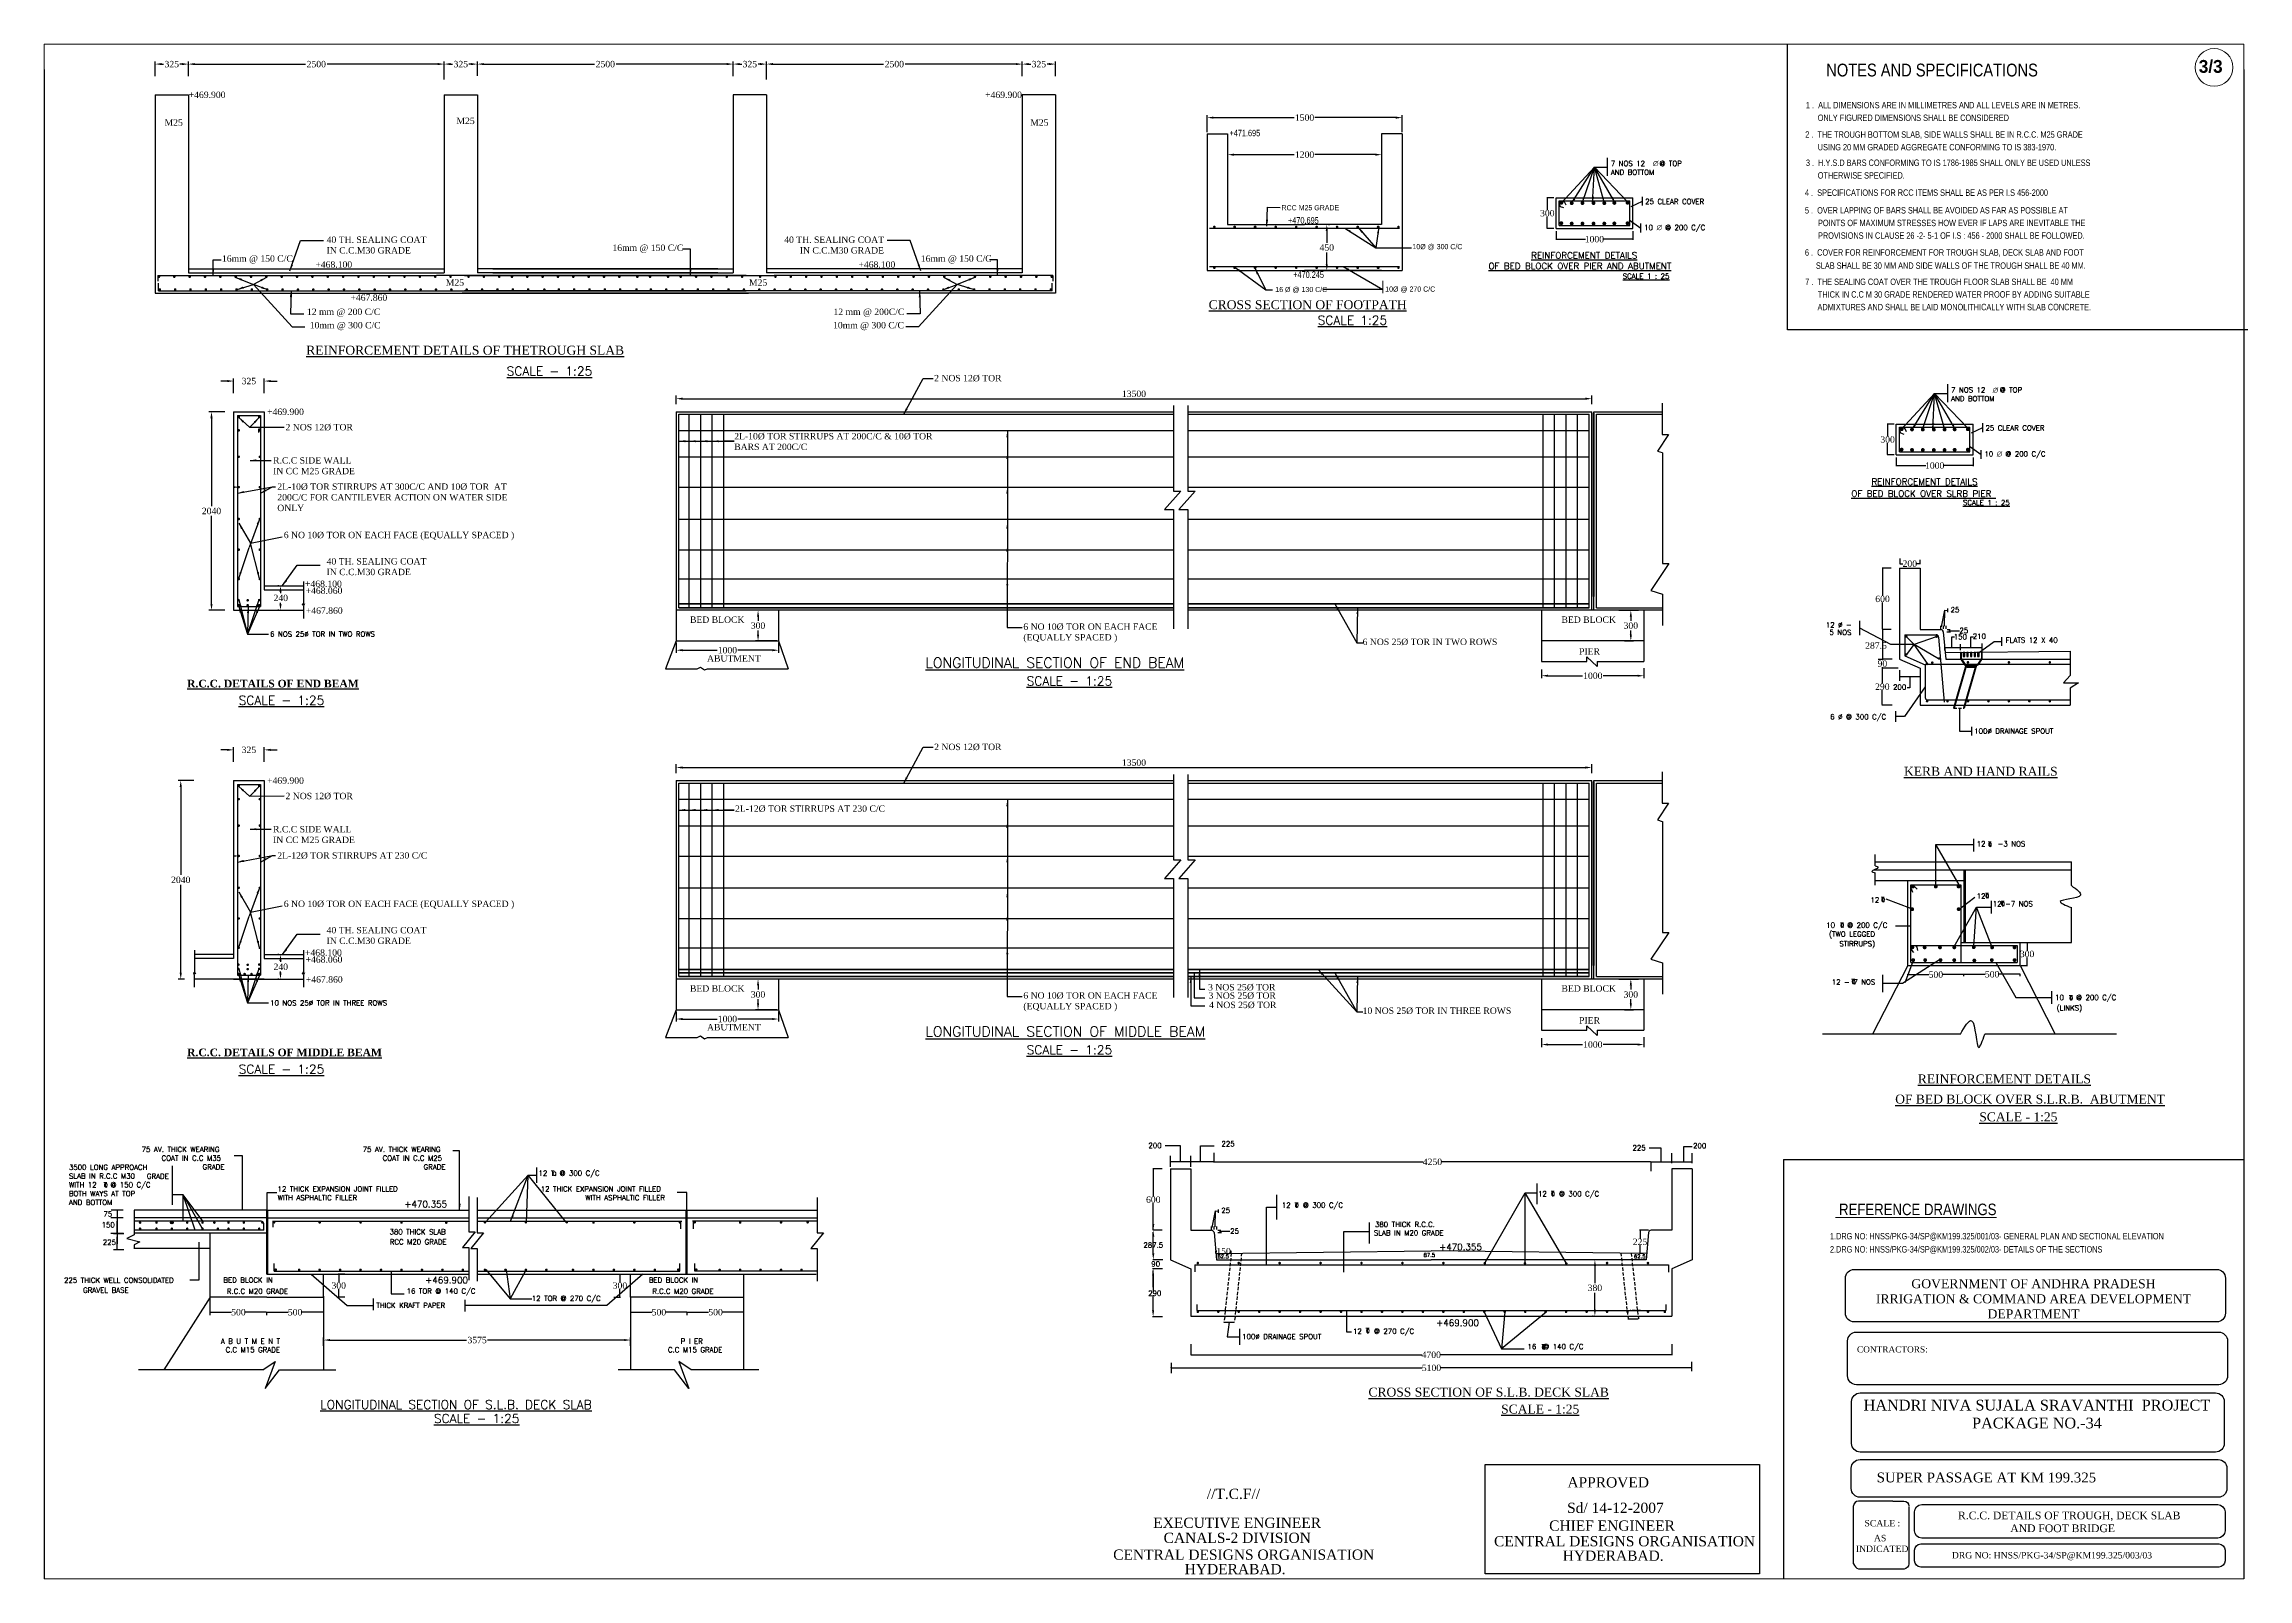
# Model space of a CAD drawing. Header units: millimetres. Extents: x 80 to 6605, y -565 to 2491.
# Drawn here: x 5589 to 6451, y -565 to 35 of the extents above; entities that cross this region are included whole.
import ezdxf
from ezdxf.enums import TextEntityAlignment as Align

# ---------------------------------------------------------------- set-up
doc = ezdxf.new("R2010")
doc.units = ezdxf.units.MM
doc.linetypes.add('DASHED', pattern=[19.05, 12.7, -6.35])
for name, color, linetype in [('abutment', 2, 'Continuous'), ('border', 7, 'Continuous'), ('MAIN', 7, 'Continuous'), ('SHEET', 3, 'Continuous'), ('STEEL', 5, 'Continuous'), ('TEXT_GENERAL', 4, 'Continuous')]:
    doc.layers.add(name, color=color, linetype=linetype)
doc.styles.add('ARIAL NARROW', font='ARIALN.TTF')
doc.styles.add('arn', font='ARIALN.TTF')
doc.styles.add('CITYBLUEPR', font='cityb___.ttf')
doc.styles.add('ROMANS', font='romans.shx', dxfattribs={"height": 2.5})
doc.styles.add('ROMANT', font='romant')
doc.styles.add('SIMPLEX', font='simplex.shx')
doc.styles.get("Standard").update_dxf_attribs({"font": 'times.ttf', "height": 2.5})
doc.styles.add('TIMES NEW ROMAN', font='times.ttf')
doc.styles.add('TNR_2.5', font='times.ttf', dxfattribs={"height": 2.5})
doc.dimstyles.new('ISO-25', dxfattribs={"dimtxt": 2.5, "dimasz": 2.5, "dimexe": 1.25, "dimexo": 0.625, "dimtad": 1, "dimlfac": 25, "dimtxsty": 'Standard', "dimcen": 2.5, "dimadec": 0, "dimazin": 0, "dimtfac": 1, "dimtmove": 0, "dimatfit": 3, "dimfxl": 1, "dimarcsym": 0})
doc.dimstyles.get("Standard").update_dxf_attribs({"dimtxt": 0.18, "dimasz": 0.18, "dimexe": 0.18, "dimexo": 0.0625, "dimgap": 0.09, "dimtad": 0, "dimtih": 1, "dimtoh": 1, "dimdec": 4, "dimzin": 0, "dimdsep": 46, "dimtxsty": 'Standard', "dimcen": 0.09, "dimadec": 0, "dimazin": 0, "dimtfac": 1, "dimtdec": 4, "dimtofl": 0, "dimtmove": 0, "dimatfit": 3, "dimfxl": 1, "dimtolj": 1, "dimtzin": 0, "dimarcsym": 0})
doc.dimstyles.new('STYLE_ESH', dxfattribs={"dimtxt": 2.5, "dimasz": 2.5, "dimexe": 1, "dimexo": 0.625, "dimtad": 0, "dimtih": 1, "dimtoh": 1, "dimdec": 0, "dimlfac": 100, "dimzin": 9, "dimdsep": 46, "dimtxsty": 'TNR_2.5', "dimcen": 2.5, "dimadec": 0, "dimazin": 2, "dimtfac": 1, "dimtdec": 0, "dimtofl": 0, "dimtmove": 2, "dimatfit": 3, "dimfxl": 1, "dimarcsym": 0})

msp = doc.modelspace()

# ---------------------------------------------------------------- texts
at = {"color": 0}
for s, height, style, p in [('AND BOTTOM', 2, 'SIMPLEX', (6201.65847, -15.67447)), ('7 NOS 12   @ TOP', 2, 'SIMPLEX', (6201.65847, -12.2459)), ('25 CLEAR COVER', 2, 'SIMPLEX', (6215.10221, -27.12263)), ('10   @ 200 C/C', 2, 'SIMPLEX', (6214.68016, -37.28977)), ('%%UOF BED BLOCK OVER PIER AND ABUTMENT', 2.5, 'ROMANT', (6153.84515, -52.58098)), ('%%UREINFORCEMENT DETAILS', 2.5, 'ROMANT', (6170.52521, -48.4286)), ('%%USCALE 1 : 25', 2, 'SIMPLEX', (6206.29898, -56.3022)), ('%%UCROSS SECTION OF FOOTPATH', 3.5, 'TIMES NEW ROMAN', (6044.4395, -68.19953)), ('%%UREINFORCEMENT DETAILS OF THETROUGH SLAB', 3.5, 'TIMES NEW ROMAN', (5691.63033, -85.99042)), ('%%USCALE - 1:25', 3.5, 'ROMANT', (5769.97355, -94.16385)), ('AND BOTTOM', 2, 'SIMPLEX', (6334.70309, -104.18742)), ('7 NOS 12   @ TOP', 2, 'SIMPLEX', (6334.70309, -100.75885)), ('25 CLEAR COVER', 2, 'SIMPLEX', (6348.14683, -115.63558)), ('10   @ 200 C/C', 2, 'SIMPLEX', (6347.72478, -125.80272)), ('%%UREINFORCEMENT DETAILS', 2.5, 'ROMANT', (6303.56983, -136.94155)), ('%%UOF BED BLOCK OVER SLRB PIER ', 2.5, 'ROMANT', (6295.68641, -141.55453)), ('%%USCALE 1 : 25', 2, 'SIMPLEX', (6339.3436, -144.81515)), ('12 %%C -', 2, 'SIMPLEX', (6285.72705, -192.62934)), ('5 NOS ', 2, 'SIMPLEX', (6287.15165, -195.54343)), ('FLATS 12 X 40', 2, 'SIMPLEX', (6356.05455, -198.59366)), ('%%ULONGITUDINAL SECTION OF END BEAM', 4, 'ROMANT', (5933.68277, -208.39717)), ('%%USCALE - 1:25', 3.5, 'ROMANT', (5973.26265, -215.30654)), ('%%USCALE - 1:25', 3.5, 'ROMANT', (5665.19234, -222.86294)), ('6 %%C @ 300 C/C', 2, 'SIMPLEX', (6287.43281, -228.56626)), ('100%%C DRAINAGE SPOUT', 2, 'SIMPLEX', (6343.75084, -234.12345)), ('%%UKERB AND HAND RAILS', 3.5, 'TIMES NEW ROMAN', (6316.28282, -250.59835)), ('12   -3 NOS', 2, 'SIMPLEX', (6344.69746, -278.21645)), ('T ', 2, 'SIMPLEX', (6349.09443, -278.41298)), ('Q', 1.5, 'SIMPLEX', (6349.19654, -278.18858)), ('12   ', 2, 'SIMPLEX', (6303.19316, -300.1554)), ('T ', 2, 'SIMPLEX', (6307.28717, -300.04933)), ('Q', 1.5, 'SIMPLEX', (6307.38928, -299.82493)), ('12   ', 2, 'SIMPLEX', (6344.69747, -298.64237)), ('T ', 2, 'SIMPLEX', (6348.02029, -298.5363)), ('Q', 1.5, 'SIMPLEX', (6348.1224, -298.3119)), ('12 -7 NOS ', 2, 'SIMPLEX', (6351.033, -301.65641)), ('T ', 2, 'SIMPLEX', (6354.12833, -301.68519)), ('Q', 1.5, 'SIMPLEX', (6354.23044, -301.46079)), ('10   @ 200 C/C', 2, 'SIMPLEX', (6285.88645, -310.01646)), ('T ', 2, 'SIMPLEX', (6291.34183, -310.03594)), ('Q', 1.5, 'SIMPLEX', (6291.44394, -309.81155)), ('(TWO LEGGED', 2, 'SIMPLEX', (6286.94678, -313.49643)), ('STIRRUPS)', 2, 'SIMPLEX', (6291.03662, -317.27901)), ('12 - 7 NOS ', 2, 'SIMPLEX', (6288.05251, -332.21958)), ('T ', 2, 'SIMPLEX', (6295.73644, -332.10235)), ('Q', 1.5, 'SIMPLEX', (6295.83855, -331.87796)), ('10   @ 200 C/C', 2, 'SIMPLEX', (6375.37387, -338.27197)), ('(LINKS)', 2, 'SIMPLEX', (6375.97977, -342.35716)), ('T ', 2, 'SIMPLEX', (6380.82926, -338.45007)), ('Q', 1.5, 'SIMPLEX', (6380.93136, -338.22567)), ('%%ULONGITUDINAL SECTION OF MIDDLE BEAM', 4, 'ROMANT', (5933.68277, -352.57694)), ('%%USCALE - 1:25', 3.5, 'ROMANT', (5973.26265, -359.48632)), ('%%USCALE - 1:25', 3.5, 'ROMANT', (5665.19234, -367.04272)), ('%%UREINFORCEMENT DETAILS', 3.5, 'TIMES NEW ROMAN', (6321.69373, -370.85567)), ('%%UOF BED BLOCK OVER S.L.R.B.  ABUTMENT', 3.5, 'TIMES NEW ROMAN', (6312.8494, -378.73961)), ('%%USCALE - 1:25', 3.5, 'TIMES NEW ROMAN', (6345.7236, -385.69291)), ('75 AV. THICK WEARING', 2, 'SIMPLEX', (5627.24965, -397.65925)), ('75 AV. THICK WEARING', 2, 'SIMPLEX', (5713.67735, -397.65925)), ('3500 LONG APPROACH', 2, 'SIMPLEX', (5598.83884, -404.653)), ('COAT IN C.C M35', 2, 'SIMPLEX', (5635.04967, -401.08782)), ('GRADE', 2, 'SIMPLEX', (5651.06095, -404.53424)), ('COAT IN C.C M25', 2, 'SIMPLEX', (5721.47737, -401.08782)), ('GRADE', 2, 'SIMPLEX', (5737.48865, -404.53424)), ('12   @ 300 C/C', 2, 'SIMPLEX', (5782.44399, -406.95443)), ('WITH 12   @ 150 C/C', 2, 'SIMPLEX', (5598.83884, -411.51014)), ('SLAB IN R.C.C M30', 2, 'SIMPLEX', (5598.83884, -408.08157)), ('BOTH WAYS AT TOP', 2, 'SIMPLEX', (5598.83884, -414.93871)), ('T ', 2, 'SIMPLEX', (5612.41708, -411.59346)), ('Q', 1.5, 'SIMPLEX', (5612.51919, -411.36906)), ('GRADE', 2, 'SIMPLEX', (5629.30889, -408.16153)), ('12 THICK EXPANSION JOINT FILLED', 2, 'SIMPLEX', (5680.40573, -413.12873)), ('12 THICK EXPANSION JOINT FILLED', 2, 'SIMPLEX', (5783.29772, -413.12873)), ('T ', 2, 'SIMPLEX', (5787.23313, -407.01099)), ('Q', 1.5, 'SIMPLEX', (5787.99721, -406.91888)), ('12   @ 300 C/C', 2, 'SIMPLEX', (6173.19983, -415.03559)), ('T ', 2, 'SIMPLEX', (6178.1954, -415.01417)), ('Q', 1.5, 'SIMPLEX', (6178.29751, -414.78978)), ('AND BOTTOM', 2, 'SIMPLEX', (5598.83884, -418.36728)), ('75', 2, 'SIMPLEX', (5612.31812, -422.90026)), ('WITH ASPHALTIC FILLER', 2, 'SIMPLEX', (5680.40573, -416.5573)), ('+470.355', 2.5, 'ROMANS', (5729.96357, -419.31615)), ('WITH ASPHALTIC FILLER', 2, 'SIMPLEX', (5800.7263, -416.5573)), ('12   @ 300 C/C', 2, 'SIMPLEX', (6073.05677, -419.46478)), ('T ', 2, 'SIMPLEX', (6078.07433, -419.50709)), ('Q', 1.5, 'SIMPLEX', (6078.17644, -419.2827)), ('150', 2, 'SIMPLEX', (5611.61534, -427.13956)), ('380 THICK SLAB', 2, 'SIMPLEX', (5724.19083, -429.89691)), ('SLAB IN M20 GRADE', 2, 'SIMPLEX', (6109.03268, -430.30764)), ('380 THICK R.C.C. ', 2, 'SIMPLEX', (6109.46833, -426.97194)), ('225', 2, 'SIMPLEX', (5612.07929, -433.98348)), ('RCC M20 GRADE', 2, 'SIMPLEX', (5724.27958, -433.80584)), ('+470.355', 2.5, 'ROMANS', (6134.53174, -436.04613)), ('225 THICK WELL CONSOLIDATED', 2, 'SIMPLEX', (5596.92469, -448.81348)), ('BED BLOCK IN ', 2, 'SIMPLEX', (5659.21897, -448.75821)), ('+469.900', 2.5, 'ROMANS', (5738.13516, -449.0154)), ('BED BLOCK IN ', 2, 'SIMPLEX', (5825.54766, -448.75821)), ('GRAVEL BASE', 2, 'SIMPLEX', (5604.37952, -452.7026)), (' R.C.C M20 GRADE', 2, 'SIMPLEX', (5659.21897, -453.14101)), ('THICK KRAFT PAPER', 2, 'SIMPLEX', (5719.01603, -458.65694)), ('16 TOR @ 140 C/C', 2, 'SIMPLEX', (5730.85253, -453.0577)), ('12 TOR @ 270 C/C', 2, 'SIMPLEX', (5779.81585, -455.91031)), (' R.C.C M20 GRADE', 2, 'SIMPLEX', (5825.54766, -453.14101)), ('+469.900', 2.5, 'ROMANS', (6133.37716, -465.72235)), ('A B U T M E N T', 2, 'SIMPLEX', (5658.20663, -472.64281)), ('P I ER', 2, 'SIMPLEX', (5838.01096, -472.64281)), ('100%%C DRAINAGE SPOUT', 2, 'SIMPLEX', (6057.54274, -470.84935)), ('12   @ 270 C/C', 2, 'SIMPLEX', (6100.86714, -468.74342)), ('T ', 2, 'SIMPLEX', (6105.84744, -468.57522)), ('Q', 1.5, 'SIMPLEX', (6105.94955, -468.35083)), ('16  @ 140 C/C', 2, 'SIMPLEX', (6169.10103, -474.7522)), ('T ', 2, 'SIMPLEX', (6174.55642, -474.9303)), ('Q', 1.5, 'SIMPLEX', (6174.65853, -474.71332)), ('C.C M15 GRADE', 2, 'SIMPLEX', (5660.10696, -476.00894)), ('C.C M15 GRADE', 2, 'SIMPLEX', (5833.02507, -476.00894)), ('%%UCROSS SECTION OF S.L.B. DECK SLAB', 3.5, 'TIMES NEW ROMAN', (6106.91223, -493.29485)), ('%%ULONGITUDINAL SECTION OF S.L.B. DECK SLAB', 3.5, 'ROMANT', (5697.0452, -498.17699)), ('%%USCALE - 1:25', 3.5, 'TIMES NEW ROMAN', (6158.78963, -499.92121)), ('%%USCALE - 1:25', 3.5, 'ROMANT', (5741.51637, -503.61954))]:
    msp.add_text(s, height=height, dxfattribs=dict(at, style=style)).set_placement(p)
at = {"color": 0, "lineweight": 9, "style": 'arn'}
for s, p in [('RCC M25 GRADE', (6072.919, -29.53905)), ('10%%C @ 300 C/C', (6124.09472, -44.74196)), ('16 %%C @ 130 C/C', (6070.48119, -61.50905)), ('10%%C @ 270 C/C', (6113.46438, -61.34675))]:
    msp.add_text(s, height=2, dxfattribs=at).set_placement(p)
at = {"color": 0}
for s, height, p in [('16mm @ 150 C/C', 2.5, (5811.32296, -45.43734)), ('16mm @ 150 C/C', 2.5, (5658.66499, -49.65795)), ('16mm @ 150 C/C', 2.5, (5931.8959, -49.65795)), ('12 mm @ 200 C/C', 2.5, (5691.8952, -70.47218)), ('12 mm @ 200C/C', 2.5, (5897.74284, -70.47218)), ('10mm @ 300 C/C', 2.5, (5692.98948, -75.71113)), ('10mm @ 300 C/C', 2.5, (5897.57141, -75.71113)), ('BED BLOCK', 2.5, (5841.63851, -190.82823)), ('BED BLOCK', 2.5, (6182.35477, -190.82823)), ('ABUTMENT', 2.5, (5848.31364, -205.98129)), ('PIER', 2.5, (6189.25297, -203.26932)), ('BED BLOCK', 2.5, (5841.63851, -335.00801)), ('BED BLOCK', 2.5, (6182.35477, -335.00801)), ('ABUTMENT', 2.5, (5848.31364, -350.16106)), ('PIER', 2.5, (6189.25297, -347.44909)), ('SUPER PASSAGE AT KM 199.325', 3.85, (6305.61129, -526.8376)), ('AS ', 2.5, (6304.53049, -549.84279)), ('INDICATED', 2.5, (6297.46005, -554.03589)), ('DRG NO: HNSS/PKG-34/SP@KM199.325/003/03', 2.5, (6334.99261, -556.57449))]:
    msp.add_text(s, height=height, dxfattribs=at).set_placement(p)
at = {"color": 0, "style": 'ARIAL NARROW'}
msp.add_text('+468.100', height=0.025, dxfattribs=at).set_placement((6088.17786, -54.05573), align=Align.MIDDLE)
for s, p in [('APPROVED', (6184.6904, -528.81592)), ('//T.C.F//', (6043.71082, -533.32252)), ('EXECUTIVE ENGINEER', (6022.78403, -544.62721)), ('CHIEF ENGINEER', (6177.55847, -545.7221)), ('Sd/ 14-12-2007', (6184.56491, -538.77888)), ('CANALS-2 DIVISION', (6026.81064, -550.50746)), ('CENTRAL DESIGNS ORGANISATION', (6156.00026, -551.82909)), ('CENTRAL DESIGNS ORGANISATION', (6007.11087, -557.07868)), ('HYDERABAD.', (6035.05797, -562.73735)), ('HYDERABAD.', (6182.86327, -557.48776))]:
    msp.add_text(s, height=4).set_placement(p)
at = {"color": 0}
for s, insert, char_height, width, attachment_point in [('+469.900', (5645.65058, 16.86101), 2.5, 26.0851, 1), ('+469.900', (5971.43879, 16.86101), 2.5, 26.0851, 3), (' M25', (5643.35975, 6.0133), 2.5, 33.227, 3), (' M25', (5757.48658, 6.65466), 2.5, 33.227, 3), (' M25', (5973.72962, 6.0133), 2.5, 33.227, 1), ('∅', (6218.15904, -10.17592), 2, 2.0106705, 1), ('40 TH. SEALING COAT\\PIN C.C.M30 GRADE ', (5699.58515, -39.79365), 2.5, 90.9920635, 1), ('40 TH. SEALING COAT\\PIN C.C.M30 GRADE ', (5917.50422, -39.79365), 2.5, 90.9920635, 3), ('∅', (6219.55728, -35.24325), 2, 2.0106705, 1), ('+468.100', (5695.17577, -49.49429), 2.5, 90.9920635, 1), ('+468.100', (5921.9136, -49.49429), 2.5, 90.9920635, 3), (' M25', (5753.31453, -56.527), 2.5, 33.227, 3), (' M25', (5863.77484, -56.527), 2.5, 33.227, 1), ('+467.860', (5708.88889, -62.41621), 2.5, 26.0851, 1), ('2 NOS 12%%C TOR', (5937.12144, -93.89256), 2.5, 90.9920635, 1), ('∅', (6350.99103, -98.79881), 2, 2.0106705, 1), ('+469.900', (5676.30299, -107.04232), 2.5, 26.0851, 1), ('2 NOS 12%%C TOR', (5683.51725, -113.07454), 2.5, 26.0851, 1), ('2L-10%%C TOR STIRRUPS AT 200C/C & 10%%C TOR \\PBARS AT 200C/C', (5858.9362, -116.60568), 2.5, 90.9920635, 1), ('R.C.C SIDE WALL \\PIN CC M25 GRADE', (5678.64936, -126.06391), 2.5, 44.8520478, 1), ('∅', (6352.53324, -123.73619), 2, 2.0106705, 1), ('2L-10%%C TOR STIRRUPS AT 300C/C AND 10%%C TOR  AT 200C/C FOR CANTILEVER ACTION ON WATER SIDE ONLY', (5680.30212, -136.31672), 2.5, 90.9920635, 1), ('6 NO 10%%c TOR ON EACH FACE (EQUALLY SPACED )', (5682.83971, -155.22969), 2.5, 112.5587955, 1), ('40 TH. SEALING COAT\\PIN C.C.M30 GRADE ', (5699.58515, -165.51639), 2.5, 90.9920635, 1), ('+468.100', (5691.13141, -174.30271), 2.5, 26.0851, 1), ('+468.060', (5691.34961, -176.97902), 2.5, 26.0851, 1), ('+467.860', (5691.45647, -184.7738), 2.5, 26.0851, 1), ('6 NO 10%%c TOR ON EACH FACE\\P(EQUALLY SPACED )', (5971.98459, -191.04847), 2.5, 90.9920635, 1), ('6 NOS 25%%C TOR IN TWO ROWS', (6104.62794, -196.99706), 2.5, 90.9920635, 1), ('2 NOS 12%%C TOR', (5937.12144, -238.07233), 2.5, 90.9920635, 1), ('+469.900', (5676.30299, -251.2221), 2.5, 26.0851, 1), ('2 NOS 12%%C TOR', (5683.51725, -257.25432), 2.5, 26.0851, 1), ('2L-12%%c TOR STIRRUPS AT 230 C/C', (5859.25048, -262.19856), 2.5, 90.9920635, 1), ('R.C.C SIDE WALL \\PIN CC M25 GRADE', (5678.64936, -270.24368), 2.5, 44.8520478, 1), ('2L-12%%c TOR STIRRUPS AT 230 C/C ', (5680.30212, -280.49649), 2.5, 90.9920635, 1), ('6 NO 10%%c TOR ON EACH FACE (EQUALLY SPACED )', (5682.83971, -299.40946), 2.5, 112.5587955, 1), ('40 TH. SEALING COAT\\PIN C.C.M30 GRADE ', (5699.58515, -309.69617), 2.5, 90.9920635, 1), ('+468.100', (5691.13141, -318.48248), 2.5, 26.0851, 1), ('+468.060', (5691.34961, -321.1588), 2.5, 26.0851, 1), ('+467.860', (5691.45647, -328.95357), 2.5, 26.0851, 1), ('6 NO 10%%c TOR ON EACH FACE\\P(EQUALLY SPACED )', (5971.98459, -335.22824), 2.5, 90.9920635, 1), ('3 NOS 25%%C TOR ', (6044.21697, -332.01067), 2.5, 90.9920635, 1), ('3 NOS 25%%C TOR ', (6044.37272, -335.27881), 2.5, 90.9920635, 1), ('4 NOS 25%%C TOR ', (6044.60633, -338.93601), 2.5, 90.9920635, 1), ('10 NOS 25%%C TOR IN THREE ROWS', (6104.62794, -341.17683), 2.5, 90.9920635, 1), ('HANDRI NIVA SUJALA SRAVANTHI  PROJECT\\PPACKAGE NO.-34', (6368.26104, -494.53549), 4.2, 151.5, 2), ('SCALE :', (6300.83989, -541.53973), 2.5, 25.272, 1)]:
    msp.add_mtext(s, dxfattribs=dict(at, insert=insert, char_height=char_height, width=width, attachment_point=attachment_point))
at = {"color": 0, "insert": (6087.0595, -70.7652), "char_height": 3.5, "width": 35.7622222, "attachment_point": 1, "style": 'ROMANT'}
msp.add_mtext('{\\LSCALE 1:25}', dxfattribs=at)
at = {"color": 0, "linetype": 'ByBlock', "attachment_point": 5, "style": 'SIMPLEX'}
for s, insert, char_height in [('\\A1;25', (6336.21573, -185.69581), 2), ('150', (6338.31454, -196.27044), 2), ('\\A1;25', (6339.68997, -193.81308), 2), ('210', (6345.73058, -196.08285), 2), ('200', (6314.57851, -215.93913), 2), ('\\A1;25', (6051.10471, -420.51922), 2), ('\\A1;25', (6054.56507, -428.58886), 2), ('62.5', (6050.10072, -438.49507), 1.5), ('87.5', (6130.69987, -437.96075), 1.5), ('62.5', (6212.97084, -438.49507), 1.5)]:
    msp.add_mtext(s, dxfattribs=dict(at, insert=insert, char_height=char_height))
at = {"color": 0, "char_height": 2, "style": 'SIMPLEX'}
for s, insert, attachment_point in [('6 NOS 25%%C TOR IN TWO ROWS', (5677.49895, -194.21987), 1), ('10 NOS 25%%C TOR IN THREE ROWS', (5677.49895, -338.39965), 1), ('200', (6023.4507, -395.11994), 5), ('225', (6052.01147, -394.49276), 5), ('225', (6212.70503, -396.06071), 5), ('200', (6236.40195, -395.21384), 5)]:
    msp.add_mtext(s, dxfattribs=dict(at, insert=insert, attachment_point=attachment_point))
at = {"color": 0, "char_height": 3, "attachment_point": 1}
for s, insert in [('{\\fTimes New Roman|b1|i0|c0|p18;\\LR.C.C. DETAILS OF END BEAM}', (5645.03408, -213.06656)), ('{\\fTimes New Roman|b1|i0|c0|p18;\\LR.C.C. DETAILS OF MIDDLE BEAM}', (5645.03408, -357.24634))]:
    msp.add_mtext(s, dxfattribs=dict(at, insert=insert))
at = {"color": 0, "ltscale": 6, "char_height": 2, "attachment_point": 5, "style": 'ROMANS'}
for s, insert in [('\\A1;287.5', (6022.77795, -434.05129)), ('90', (6023.72869, -441.44801)), ('290', (6023.35027, -452.8999))]:
    msp.add_mtext(s, dxfattribs=dict(at, insert=insert))
at = {"layer": 'MAIN', "color": 0, "lineweight": 9, "style": 'ARIAL NARROW'}
msp.add_text('NOTES AND SPECIFICATIONS', height=5, dxfattribs=at).set_placement((6285.89631, 22.77788))
at = {"layer": 'MAIN', "color": 0, "linetype": 'Continuous', "lineweight": 9, "style": 'ARIAL NARROW'}
for s, p in [('1 .  ALL DIMENSIONS ARE IN MILLIMETRES AND ALL LEVELS ARE IN METRES.', (6277.93881, 10.31347)), ('2 .  THE TROUGH BOTTOM SLAB, SIDE WALLS SHALL BE IN R.C.C. M25 GRADE', (6277.65871, -1.18539)), ('ONLY FIGURED DIMENSIONS SHALL BE CONSIDERED', (6282.55236, 5.37305)), ('USING 20 MM GRADED AGGREGATE CONFORMING TO IS 383-1970.', (6282.56637, -6.12381)), ('3 .  H.Y.S.D BARS CONFORMING TO IS 1786-1985 SHALL ONLY BE USED UNLESS ', (6277.93881, -12.20648)), ('OTHERWISE SPECIFIED.', (6282.55236, -17.1469)), ('4 .  SPECIFICATIONS FOR RCC ITEMS SHALL BE AS PER I.S 456-2000 ', (6277.57068, -23.89597)), ('5 .  OVER LAPPING OF BARS SHALL BE AVOIDED AS FAR AS POSSIBLE AT ', (6277.55668, -30.79994)), ('POINTS OF MAXIMUM STRESSES HOW EVER IF LAPS ARE INEVITABLE THE ', (6282.66742, -35.74036)), ('PROVISIONS IN CLAUSE 26 -2- 5-1 OF I.S : 456 - 2000 SHALL BE FOLLOWED. ', (6282.66742, -40.68078)), ('6 .  COVER FOR REINFORCEMENT FOR TROUGH SLAB, DECK SLAB AND FOOT', (6277.55068, -47.27965)), ('  SLAB SHALL BE 30 MM AND SIDE WALLS OF THE TROUGH SHALL BE 40 MM.', (6280.25231, -52.42658)), ('7 .  THE SEALING COAT OVER THE TROUGH FLOOR SLAB SHALL BE  40 MM ', (6277.65871, -58.74077)), ('ADMIXTURES AND SHALL BE LAID MONOLITHICALLY WITH SLAB CONCRETE.', (6282.47735, -68.62161)), ('THICK IN C.C M 30 GRADE RENDERED WATER PROOF BY ADDING SUITABLE ', (6282.6014, -63.68119))]:
    msp.add_text(s, height=2.5, dxfattribs=at).set_placement(p)
at = {"layer": 'MAIN', "color": 0, "lineweight": 5, "style": 'ARIAL NARROW'}
for s, height, p in [('%%U REFERENCE DRAWINGS', 4.5, (6289.45012, -422.36849)), ('1.DRG NO: HNSS/PKG-34/SP@KM199.325/001/03- GENERAL PLAN AND SECTIONAL ELEVATION', 2.5, (6287.33693, -431.8338)), ('2.DRG NO: HNSS/PKG-34/SP@KM199.325/002/03- DETAILS OF THE SECTIONS', 2.5, (6287.33693, -436.98019))]:
    msp.add_text(s, height=height, dxfattribs=at).set_placement(p)
at = {"layer": 'SHEET', "color": 0}
for s, insert, char_height, width, attachment_point in [('GOVERNMENT OF ANDHRA PRADESH\\PIRRIGATION & COMMAND AREA DEVELOPMENT DEPARTMENT', (6366.89482, -455.07783), 3.53871, 136.012937, 5), ('CONTRACTORS:', (6297.89824, -474.86495), 2.4063228, 35.8252135, 4), (' R.C.C. DETAILS OF TROUGH, DECK SLAB \\P                   AND FOOT BRIDGE ', (6336.27365, -538.26348), 3.0079035, 118.0530507, 1)]:
    msp.add_mtext(s, dxfattribs=dict(at, insert=insert, char_height=char_height, width=width, attachment_point=attachment_point))
at = {"layer": 'TEXT_GENERAL', "color": 0, "lineweight": 9}
for s, height, style, p in [('3/3', 5, 'CITYBLUEPR', (6431.54283, 24.20871)), ('+471.695', 2.5, 'ARIAL NARROW', (6052.56691, -0.59)), ('+470.695', 2.5, 'ARIAL NARROW', (6075.44594, -34.72981)), ('+470.245', 2.5, 'ARIAL NARROW', (6077.48347, -55.96036))]:
    msp.add_text(s, height=height, dxfattribs=dict(at, style=style)).set_placement(p)

# ---------------------------------------------------------------- blocks, each defined once
blk = doc.blocks.new('*D115')
at = {"color": 0, "lineweight": -2, "transparency": 16777216}
for p, q in [((5836.28, -105.35), (5836.28, -101.95)), ((5838.78, -103.2), (6191.68, -103.2)), ((6194.18, -105.35), (6194.18, -101.95))]:
    blk.add_line(p, q, dxfattribs=at)
at = {"color": 0, "transparency": 16777216}
for points in [[(5838.78, -102.78), (5838.78, -103.62), (5836.28, -103.2)], [(6191.68, -102.78), (6191.68, -103.62), (6194.18, -103.2)]]:
    blk.add_solid(points, dxfattribs=at)
at = {"layer": 'Defpoints', "color": 0, "transparency": 16777216}
for p in [(6194.18, -103.2), (5836.28, -105.98), (6194.18, -105.98)]:
    blk.add_point(p, dxfattribs=at)
at = {"color": 0, "transparency": 16777216, "insert": (6015.23, -101.3), "char_height": 2.5, "attachment_point": 5}
blk.add_mtext('13500', dxfattribs=at)
blk = doc.blocks.new('*D97')
at = {"color": 0, "lineweight": -2, "transparency": 16777216}
for p, q in [((6046.46, -397.96), (6046.46, -401.74)), ((6046.64, -401.56), (6128.23, -401.56)), ((6217.2, -401.56), (6135.61, -401.56)), ((6217.38, -405.12), (6217.38, -401.38))]:
    blk.add_line(p, q, dxfattribs=at)
at = {"color": 0, "transparency": 16777216}
for points in [[(6046.64, -401.53), (6046.64, -401.59), (6046.46, -401.56)], [(6217.2, -401.53), (6217.2, -401.59), (6217.38, -401.56)]]:
    blk.add_solid(points, dxfattribs=at)
at = {"layer": 'Defpoints', "color": 0, "transparency": 16777216}
for p in [(6046.46, -397.9), (6217.38, -401.56), (6217.38, -405.18)]:
    blk.add_point(p, dxfattribs=at)
at = {"color": 0, "transparency": 16777216, "insert": (6131.92, -401.56), "char_height": 2.5, "attachment_point": 5}
blk.add_mtext('\\A1;4250', dxfattribs=at)
blk = doc.blocks.new('*D96')
at = {"color": 0, "lineweight": -2, "transparency": 16777216}
for p, q in [((6029.75, -482.02), (6029.75, -481.91)), ((6029.93, -482.09), (6127.91, -482.09)), ((6233.14, -482.09), (6135.17, -482.09)), ((6233.32, -482.02), (6233.32, -481.91))]:
    blk.add_line(p, q, dxfattribs=at)
at = {"color": 0, "transparency": 16777216}
for points in [[(6029.93, -482.06), (6029.93, -482.12), (6029.75, -482.09)], [(6233.14, -482.06), (6233.14, -482.12), (6233.32, -482.09)]]:
    blk.add_solid(points, dxfattribs=at)
at = {"layer": 'Defpoints', "color": 0, "transparency": 16777216}
for p in [(6029.75, -482.09), (6233.32, -482.09), (6233.32, -482.09)]:
    blk.add_point(p, dxfattribs=at)
at = {"color": 0, "transparency": 16777216, "insert": (6131.54, -482.09), "char_height": 2.5, "attachment_point": 5}
blk.add_mtext('\\A1;5100', dxfattribs=at)
blk = doc.blocks.new('*D95')
at = {"color": 0, "lineweight": -2, "transparency": 16777216}
for p, q in [((6037.46, -472.78), (6037.46, -477.12)), ((6225.46, -472.78), (6225.46, -477.12)), ((6037.64, -476.94), (6127.78, -476.94)), ((6225.28, -476.94), (6135.15, -476.94))]:
    blk.add_line(p, q, dxfattribs=at)
at = {"color": 0, "transparency": 16777216}
for points in [[(6037.64, -476.91), (6037.64, -476.97), (6037.46, -476.94)], [(6225.28, -476.91), (6225.28, -476.97), (6225.46, -476.94)]]:
    blk.add_solid(points, dxfattribs=at)
at = {"layer": 'Defpoints', "color": 0, "transparency": 16777216}
for p in [(6037.46, -472.72), (6225.46, -472.72), (6225.46, -476.94)]:
    blk.add_point(p, dxfattribs=at)
at = {"color": 0, "transparency": 16777216, "insert": (6131.46, -476.94), "char_height": 2.5, "attachment_point": 5}
blk.add_mtext('\\A1;4700', dxfattribs=at)
blk = doc.blocks.new('*D101')
at = {"color": 0, "lineweight": -2, "transparency": 16777216}
for p, q in [((5676.18, -460.34), (5676.18, -460.52)), ((5676.36, -460.34), (5684.55, -460.34)), ((5698.15, -460.34), (5689.96, -460.34)), ((5698.33, -458.46), (5698.33, -460.52))]:
    blk.add_line(p, q, dxfattribs=at)
at = {"color": 0, "transparency": 16777216}
for points in [[(5676.36, -460.31), (5676.36, -460.37), (5676.18, -460.34)], [(5698.15, -460.31), (5698.15, -460.37), (5698.33, -460.34)]]:
    blk.add_solid(points, dxfattribs=at)
at = {"layer": 'Defpoints', "color": 0, "transparency": 16777216}
for p in [(5676.18, -460.28), (5698.33, -458.4), (5698.33, -460.34)]:
    blk.add_point(p, dxfattribs=at)
at = {"color": 0, "transparency": 16777216, "insert": (5687.26, -460.34), "char_height": 2.5, "attachment_point": 5}
blk.add_mtext('\\A1;500', dxfattribs=at)
blk = doc.blocks.new('*D111')
at = {"color": 0, "lineweight": -2, "transparency": 16777216}
for p, q in [((6314.63, -165.71), (6314.63, -167.88)), ((6314.81, -167.7), (6315.8, -167.7)), ((6322.3, -167.7), (6321.31, -167.7)), ((6322.48, -166.22), (6322.48, -167.88))]:
    blk.add_line(p, q, dxfattribs=at)
at = {"color": 0, "transparency": 16777216}
for points in [[(6314.81, -167.67), (6314.81, -167.73), (6314.63, -167.7)], [(6322.3, -167.67), (6322.3, -167.73), (6322.48, -167.7)]]:
    blk.add_solid(points, dxfattribs=at)
at = {"layer": 'Defpoints', "color": 0, "transparency": 16777216}
for p in [(6314.63, -165.65), (6322.48, -166.16), (6322.48, -167.7)]:
    blk.add_point(p, dxfattribs=at)
at = {"color": 0, "transparency": 16777216, "insert": (6318.55, -167.7), "char_height": 2.5, "attachment_point": 5}
blk.add_mtext('\\A1;200', dxfattribs=at)
blk = doc.blocks.new('*D110')
at = {"color": 0, "lineweight": -2, "transparency": 16777216}
for p, q in [((6306.14, -204.98), (6308.01, -204.98)), ((6307.83, -205.16), (6307.83, -205.41)), ((6314.01, -208.58), (6307.65, -208.58)), ((6307.83, -208.4), (6307.83, -208.14))]:
    blk.add_line(p, q, dxfattribs=at)
at = {"color": 0, "transparency": 16777216}
for points in [[(6307.8, -205.16), (6307.86, -205.16), (6307.83, -204.98)], [(6307.8, -208.4), (6307.86, -208.4), (6307.83, -208.58)]]:
    blk.add_solid(points, dxfattribs=at)
at = {"layer": 'Defpoints', "color": 0, "transparency": 16777216}
for p in [(6306.07, -204.98), (6307.83, -208.58), (6314.07, -208.58)]:
    blk.add_point(p, dxfattribs=at)
at = {"color": 0, "transparency": 16777216, "insert": (6307.83, -206.78), "char_height": 2.5, "attachment_point": 5}
blk.add_mtext('\\A1;90', dxfattribs=at)
blk = doc.blocks.new('*D109')
at = {"color": 0, "lineweight": -2, "transparency": 16777216}
for p, q in [((6311.33, -193.48), (6307.71, -193.48)), ((6307.89, -193.66), (6307.89, -204.8)), ((6311.69, -204.98), (6307.71, -204.98))]:
    blk.add_line(p, q, dxfattribs=at)
at = {"color": 0, "transparency": 16777216}
for points in [[(6307.86, -193.66), (6307.92, -193.66), (6307.89, -193.48)], [(6307.86, -204.8), (6307.92, -204.8), (6307.89, -204.98)]]:
    blk.add_solid(points, dxfattribs=at)
at = {"layer": 'Defpoints', "color": 0, "transparency": 16777216}
for p in [(6311.39, -193.48), (6307.89, -204.98), (6311.75, -204.98)]:
    blk.add_point(p, dxfattribs=at)
at = {"color": 0, "transparency": 16777216, "insert": (6305.34, -199.73), "char_height": 2.5, "attachment_point": 5}
blk.add_mtext('\\A1;287.5', dxfattribs=at)
blk = doc.blocks.new('*D108')
at = {"color": 0, "lineweight": -2, "transparency": 16777216}
for p, q in [((6311.33, -169.48), (6307.71, -169.48)), ((6307.89, -169.66), (6307.89, -180.12)), ((6307.89, -193.3), (6307.89, -182.84)), ((6311.33, -193.48), (6307.71, -193.48))]:
    blk.add_line(p, q, dxfattribs=at)
at = {"color": 0, "transparency": 16777216}
for points in [[(6307.86, -169.66), (6307.92, -169.66), (6307.89, -169.48)], [(6307.86, -193.3), (6307.92, -193.3), (6307.89, -193.48)]]:
    blk.add_solid(points, dxfattribs=at)
at = {"layer": 'Defpoints', "color": 0, "transparency": 16777216}
for p in [(6307.89, -169.48), (6311.39, -169.48), (6311.39, -193.48)]:
    blk.add_point(p, dxfattribs=at)
at = {"color": 0, "transparency": 16777216, "insert": (6307.89, -181.48), "char_height": 2.5, "attachment_point": 5}
blk.add_mtext('\\A1;600', dxfattribs=at)
blk = doc.blocks.new('*D107')
at = {"color": 0, "lineweight": -2, "transparency": 16777216}
for p, q in [((6311.65, -208.58), (6307.63, -208.58)), ((6307.81, -208.76), (6307.81, -214.41)), ((6311.65, -222.98), (6307.63, -222.98)), ((6307.81, -222.8), (6307.81, -217.14))]:
    blk.add_line(p, q, dxfattribs=at)
at = {"color": 0, "transparency": 16777216}
for points in [[(6307.78, -208.76), (6307.84, -208.76), (6307.81, -208.58)], [(6307.78, -222.8), (6307.84, -222.8), (6307.81, -222.98)]]:
    blk.add_solid(points, dxfattribs=at)
at = {"layer": 'Defpoints', "color": 0, "transparency": 16777216}
for p in [(6311.71, -208.58), (6307.81, -222.98), (6311.71, -222.98)]:
    blk.add_point(p, dxfattribs=at)
at = {"color": 0, "transparency": 16777216, "insert": (6307.81, -215.78), "char_height": 2.5, "attachment_point": 5}
blk.add_mtext('\\A1;290', dxfattribs=at)
blk = doc.blocks.new('*D102')
at = {"color": 0, "lineweight": -2, "transparency": 16777216}
for p, q in [((5654.04, -461.53), (5654.04, -460.12)), ((5654.22, -460.3), (5662.4, -460.3)), ((5676, -460.3), (5667.81, -460.3)), ((5676.18, -461.53), (5676.18, -460.12))]:
    blk.add_line(p, q, dxfattribs=at)
at = {"color": 0, "transparency": 16777216}
for points in [[(5654.22, -460.27), (5654.22, -460.33), (5654.04, -460.3)], [(5676, -460.27), (5676, -460.33), (5676.18, -460.3)]]:
    blk.add_solid(points, dxfattribs=at)
at = {"layer": 'Defpoints', "color": 0, "transparency": 16777216}
for p in [(5654.04, -460.3), (5654.04, -461.59), (5676.18, -461.59)]:
    blk.add_point(p, dxfattribs=at)
at = {"color": 0, "transparency": 16777216, "insert": (5665.11, -460.3), "char_height": 2.5, "attachment_point": 5}
blk.add_mtext('\\A1;500', dxfattribs=at)
blk = doc.blocks.new('*D116')
at = {"color": 0, "lineweight": -2, "transparency": 16777216}
for p, q in [((6180.24, -37.73), (6180.24, -41.03)), ((6180.42, -40.85), (6191.74, -40.85)), ((6210.06, -40.85), (6198.74, -40.85)), ((6210.24, -37.73), (6210.24, -41.03))]:
    blk.add_line(p, q, dxfattribs=at)
at = {"color": 0, "transparency": 16777216}
for points in [[(6180.42, -40.82), (6180.42, -40.88), (6180.24, -40.85)], [(6210.06, -40.82), (6210.06, -40.88), (6210.24, -40.85)]]:
    blk.add_solid(points, dxfattribs=at)
at = {"layer": 'Defpoints', "color": 0, "transparency": 16777216}
for p in [(6180.24, -37.67), (6210.24, -37.67), (6210.24, -40.85)]:
    blk.add_point(p, dxfattribs=at)
at = {"color": 0, "transparency": 16777216, "insert": (6195.24, -40.85), "char_height": 2.5, "attachment_point": 5}
blk.add_mtext('\\A1;1000', dxfattribs=at)
blk = doc.blocks.new('*D106')
at = {"color": 0, "lineweight": -2, "transparency": 16777216}
for p, q in [((6339.74, -328.98), (6339.74, -328.03)), ((6339.92, -328.21), (6348.03, -328.21)), ((6361.56, -328.21), (6353.44, -328.21)), ((6361.74, -328.98), (6361.74, -328.03))]:
    blk.add_line(p, q, dxfattribs=at)
at = {"color": 0, "transparency": 16777216}
for points in [[(6339.92, -328.18), (6339.92, -328.24), (6339.74, -328.21)], [(6361.56, -328.18), (6361.56, -328.24), (6361.74, -328.21)]]:
    blk.add_solid(points, dxfattribs=at)
at = {"layer": 'Defpoints', "color": 0, "transparency": 16777216}
for p in [(6339.74, -328.21), (6339.74, -329.04), (6361.74, -329.04)]:
    blk.add_point(p, dxfattribs=at)
at = {"color": 0, "transparency": 16777216, "insert": (6350.74, -328.21), "char_height": 2.5, "attachment_point": 5}
blk.add_mtext('\\A1;500', dxfattribs=at)
blk = doc.blocks.new('*D105')
at = {"color": 0, "lineweight": -2, "transparency": 16777216}
for p, q in [((6317.74, -328.36), (6317.74, -328.17)), ((6317.92, -328.35), (6326.03, -328.35)), ((6339.56, -328.35), (6331.44, -328.35)), ((6339.74, -328.36), (6339.74, -328.17))]:
    blk.add_line(p, q, dxfattribs=at)
at = {"color": 0, "transparency": 16777216}
for points in [[(6317.92, -328.32), (6317.92, -328.38), (6317.74, -328.35)], [(6339.56, -328.32), (6339.56, -328.38), (6339.74, -328.35)]]:
    blk.add_solid(points, dxfattribs=at)
at = {"layer": 'Defpoints', "color": 0, "transparency": 16777216}
for p in [(6317.74, -328.35), (6317.74, -328.42), (6339.74, -328.42)]:
    blk.add_point(p, dxfattribs=at)
at = {"color": 0, "transparency": 16777216, "insert": (6328.74, -328.35), "char_height": 2.5, "attachment_point": 5}
blk.add_mtext('\\A1;500', dxfattribs=at)
blk = doc.blocks.new('*D104')
at = {"color": 0, "lineweight": -2, "transparency": 16777216}
for p, q in [((6362.09, -315.77), (6364.58, -315.77)), ((6364.4, -315.95), (6364.4, -318.91)), ((6362.09, -324.77), (6364.58, -324.77)), ((6364.4, -324.59), (6364.4, -321.63))]:
    blk.add_line(p, q, dxfattribs=at)
at = {"color": 0, "transparency": 16777216}
for points in [[(6364.37, -315.95), (6364.43, -315.95), (6364.4, -315.77)], [(6364.37, -324.59), (6364.43, -324.59), (6364.4, -324.77)]]:
    blk.add_solid(points, dxfattribs=at)
at = {"layer": 'Defpoints', "color": 0, "transparency": 16777216}
for p in [(6362.03, -315.77), (6364.4, -315.77), (6362.03, -324.77)]:
    blk.add_point(p, dxfattribs=at)
at = {"color": 0, "transparency": 16777216, "insert": (6364.4, -320.27), "char_height": 2.5, "attachment_point": 5}
blk.add_mtext('\\A1;300', dxfattribs=at)
blk = doc.blocks.new('*D103')
at = {"color": 0, "lineweight": -2, "transparency": 16777216}
for p, q in [((5706.72, -445.4), (5704.13, -445.4)), ((5704.31, -445.58), (5704.31, -448.54)), ((5706.72, -454.4), (5704.13, -454.4)), ((5704.31, -454.22), (5704.31, -451.26))]:
    blk.add_line(p, q, dxfattribs=at)
at = {"color": 0, "transparency": 16777216}
for points in [[(5704.28, -445.58), (5704.34, -445.58), (5704.31, -445.4)], [(5704.28, -454.22), (5704.34, -454.22), (5704.31, -454.4)]]:
    blk.add_solid(points, dxfattribs=at)
at = {"layer": 'Defpoints', "color": 0, "transparency": 16777216}
for p in [(5704.31, -445.4), (5706.78, -445.4), (5706.78, -454.4)]:
    blk.add_point(p, dxfattribs=at)
at = {"color": 0, "transparency": 16777216, "insert": (5704.31, -449.9), "char_height": 2.5, "attachment_point": 5}
blk.add_mtext('\\A1;300', dxfattribs=at)
blk = doc.blocks.new('*D114')
at = {"color": 0, "lineweight": -2, "transparency": 16777216}
for p, q in [((5811.87, -445.4), (5814.45, -445.4)), ((5814.27, -445.58), (5814.27, -448.54)), ((5811.87, -454.4), (5814.45, -454.4)), ((5814.27, -454.22), (5814.27, -451.26))]:
    blk.add_line(p, q, dxfattribs=at)
at = {"color": 0, "transparency": 16777216}
for points in [[(5814.24, -445.58), (5814.3, -445.58), (5814.27, -445.4)], [(5814.24, -454.22), (5814.3, -454.22), (5814.27, -454.4)]]:
    blk.add_solid(points, dxfattribs=at)
at = {"layer": 'Defpoints', "color": 0, "transparency": 16777216}
for p in [(5811.8, -445.4), (5814.27, -445.4), (5811.8, -454.4)]:
    blk.add_point(p, dxfattribs=at)
at = {"color": 0, "transparency": 16777216, "insert": (5814.27, -449.9), "char_height": 2.5, "attachment_point": 5}
blk.add_mtext('\\A1;300', dxfattribs=at)
blk = doc.blocks.new('*D113')
at = {"color": 0, "lineweight": -2, "transparency": 16777216}
for p, q in [((5840.57, -461.53), (5840.57, -460.12)), ((5840.75, -460.3), (5848.94, -460.3)), ((5862.53, -460.3), (5854.35, -460.3)), ((5862.71, -461.53), (5862.71, -460.12))]:
    blk.add_line(p, q, dxfattribs=at)
at = {"color": 0, "transparency": 16777216}
for points in [[(5840.75, -460.27), (5840.75, -460.33), (5840.57, -460.3)], [(5862.53, -460.27), (5862.53, -460.33), (5862.71, -460.3)]]:
    blk.add_solid(points, dxfattribs=at)
at = {"layer": 'Defpoints', "color": 0, "transparency": 16777216}
for p in [(5840.57, -461.59), (5862.71, -460.3), (5862.71, -461.59)]:
    blk.add_point(p, dxfattribs=at)
at = {"color": 0, "transparency": 16777216, "insert": (5851.64, -460.3), "char_height": 2.5, "attachment_point": 5}
blk.add_mtext('\\A1;500', dxfattribs=at)
blk = doc.blocks.new('*D112')
at = {"color": 0, "lineweight": -2, "transparency": 16777216}
for p, q in [((5818.42, -458.46), (5818.42, -460.52)), ((5818.6, -460.34), (5826.79, -460.34)), ((5840.39, -460.34), (5832.2, -460.34)), ((5840.57, -460.34), (5840.57, -460.52))]:
    blk.add_line(p, q, dxfattribs=at)
at = {"color": 0, "transparency": 16777216}
for points in [[(5818.6, -460.31), (5818.6, -460.37), (5818.42, -460.34)], [(5840.39, -460.31), (5840.39, -460.37), (5840.57, -460.34)]]:
    blk.add_solid(points, dxfattribs=at)
at = {"layer": 'Defpoints', "color": 0, "transparency": 16777216}
for p in [(5818.42, -458.4), (5818.42, -460.34), (5840.57, -460.28)]:
    blk.add_point(p, dxfattribs=at)
at = {"color": 0, "transparency": 16777216, "insert": (5829.5, -460.34), "char_height": 2.5, "attachment_point": 5}
blk.add_mtext('\\A1;500', dxfattribs=at)
blk = doc.blocks.new('*D117')
at = {"color": 0, "lineweight": -2, "transparency": 16777216}
for p, q in [((6179.38, -24.68), (6176.65, -24.68)), ((6176.83, -24.86), (6176.83, -29.32)), ((6176.83, -36.5), (6176.83, -32.04)), ((6179.38, -36.68), (6176.65, -36.68))]:
    blk.add_line(p, q, dxfattribs=at)
at = {"color": 0, "transparency": 16777216}
for points in [[(6176.8, -24.86), (6176.86, -24.86), (6176.83, -24.68)], [(6176.8, -36.5), (6176.86, -36.5), (6176.83, -36.68)]]:
    blk.add_solid(points, dxfattribs=at)
at = {"layer": 'Defpoints', "color": 0, "transparency": 16777216}
for p in [(6176.83, -24.68), (6179.44, -24.68), (6179.44, -36.68)]:
    blk.add_point(p, dxfattribs=at)
at = {"color": 0, "transparency": 16777216, "insert": (6176.83, -30.68), "char_height": 2.5, "attachment_point": 5}
blk.add_mtext('\\A1;300', dxfattribs=at)
blk = doc.blocks.new('*D99')
at = {"color": 0, "lineweight": -2, "transparency": 16777216}
for p, q in [((6047.25, -437.24), (6047.25, -436.27)), ((6047.43, -436.45), (6047.68, -436.45)), ((6053.08, -436.45), (6052.83, -436.45)), ((6053.26, -437.17), (6053.26, -436.27))]:
    blk.add_line(p, q, dxfattribs=at)
at = {"color": 0, "transparency": 16777216}
for points in [[(6047.43, -436.42), (6047.43, -436.48), (6047.25, -436.45)], [(6053.08, -436.42), (6053.08, -436.48), (6053.26, -436.45)]]:
    blk.add_solid(points, dxfattribs=at)
at = {"layer": 'Defpoints', "color": 0, "transparency": 16777216}
for p in [(6047.25, -436.45), (6047.25, -437.3), (6053.26, -437.23)]:
    blk.add_point(p, dxfattribs=at)
at = {"color": 0, "transparency": 16777216, "insert": (6050.25, -436.45), "char_height": 2.5, "attachment_point": 5}
blk.add_mtext('\\A1;150', dxfattribs=at)
blk = doc.blocks.new('*D98')
at = {"color": 0, "lineweight": -2, "transparency": 16777216}
for p, q in [((6026.22, -404.3), (6022.6, -404.3)), ((6022.78, -404.48), (6022.78, -414.94)), ((6022.78, -428.12), (6022.78, -417.66)), ((6026.22, -428.3), (6022.6, -428.3))]:
    blk.add_line(p, q, dxfattribs=at)
at = {"color": 0, "transparency": 16777216}
for points in [[(6022.75, -404.48), (6022.81, -404.48), (6022.78, -404.3)], [(6022.75, -428.12), (6022.81, -428.12), (6022.78, -428.3)]]:
    blk.add_solid(points, dxfattribs=at)
at = {"layer": 'Defpoints', "color": 0, "transparency": 16777216}
for p in [(6022.78, -404.3), (6026.28, -404.3), (6026.28, -428.3)]:
    blk.add_point(p, dxfattribs=at)
at = {"color": 0, "transparency": 16777216, "insert": (6022.78, -416.3), "char_height": 2.5, "attachment_point": 5}
blk.add_mtext('\\A1;600', dxfattribs=at)
blk = doc.blocks.new('*D100')
at = {"color": 0, "lineweight": -2, "transparency": 16777216}
for p, q in [((6216.41, -428.3), (6212.89, -428.3)), ((6213.07, -428.48), (6213.07, -431.44)), ((6214.49, -437.3), (6212.89, -437.3)), ((6213.07, -437.12), (6213.07, -434.16))]:
    blk.add_line(p, q, dxfattribs=at)
at = {"color": 0, "transparency": 16777216}
for points in [[(6213.04, -428.48), (6213.1, -428.48), (6213.07, -428.3)], [(6213.04, -437.12), (6213.1, -437.12), (6213.07, -437.3)]]:
    blk.add_solid(points, dxfattribs=at)
at = {"layer": 'Defpoints', "color": 0, "transparency": 16777216}
for p in [(6216.47, -428.3), (6213.07, -437.3), (6214.55, -437.3)]:
    blk.add_point(p, dxfattribs=at)
at = {"color": 0, "transparency": 16777216, "insert": (6213.07, -432.8), "char_height": 2.5, "attachment_point": 5}
blk.add_mtext('\\A1;225', dxfattribs=at)
blk = doc.blocks.new('*D118')
at = {"color": 0, "lineweight": -2, "transparency": 16777216}
for p, q in [((5632.54, 22.89), (5632.54, 28.6)), ((5635.04, 27.6), (5635.85, 27.6)), ((5643.04, 27.6), (5642.24, 27.6)), ((5645.54, 22.89), (5645.54, 28.6))]:
    blk.add_line(p, q, dxfattribs=at)
at = {"color": 0, "transparency": 16777216}
for points in [[(5635.04, 28.02), (5635.04, 27.19), (5632.54, 27.6)], [(5643.04, 28.02), (5643.04, 27.19), (5645.54, 27.6)]]:
    blk.add_solid(points, dxfattribs=at)
at = {"layer": 'Defpoints', "color": 0, "transparency": 16777216}
for p in [(5645.54, 27.6), (5632.54, 22.27), (5645.54, 22.27)]:
    blk.add_point(p, dxfattribs=at)
at = {"color": 0, "transparency": 16777216, "insert": (5639.04, 27.6), "char_height": 2.5, "attachment_point": 5, "style": 'TNR_2.5'}
blk.add_mtext('325', dxfattribs=at)
blk = doc.blocks.new('*D119')
at = {"color": 0, "lineweight": -2, "transparency": 16777216}
for p, q in [((5645.54, 23.04), (5645.54, 28.6)), ((5648.04, 27.6), (5691.33, 27.6)), ((5743.04, 27.6), (5699.76, 27.6)), ((5745.54, 22.89), (5745.54, 28.6))]:
    blk.add_line(p, q, dxfattribs=at)
at = {"color": 0, "transparency": 16777216}
for points in [[(5648.04, 28.02), (5648.04, 27.19), (5645.54, 27.6)], [(5743.04, 28.02), (5743.04, 27.19), (5745.54, 27.6)]]:
    blk.add_solid(points, dxfattribs=at)
at = {"layer": 'Defpoints', "color": 0, "transparency": 16777216}
for p in [(5745.54, 27.6), (5645.54, 22.41), (5745.54, 22.27)]:
    blk.add_point(p, dxfattribs=at)
at = {"color": 0, "transparency": 16777216, "insert": (5695.54, 27.6), "char_height": 2.5, "attachment_point": 5, "style": 'TNR_2.5'}
blk.add_mtext('2500', dxfattribs=at)
blk = doc.blocks.new('*D120')
at = {"color": 0, "lineweight": -2, "transparency": 16777216}
for p, q in [((5745.54, 21.52), (5745.54, 28.6)), ((5748.04, 27.6), (5748.85, 27.6)), ((5756.04, 27.6), (5755.24, 27.6)), ((5758.54, 23.04), (5758.54, 28.6))]:
    blk.add_line(p, q, dxfattribs=at)
at = {"color": 0, "transparency": 16777216}
for points in [[(5748.04, 28.02), (5748.04, 27.19), (5745.54, 27.6)], [(5756.04, 28.02), (5756.04, 27.19), (5758.54, 27.6)]]:
    blk.add_solid(points, dxfattribs=at)
at = {"layer": 'Defpoints', "color": 0, "transparency": 16777216}
for p in [(5758.54, 27.6), (5745.54, 20.9), (5758.54, 22.41)]:
    blk.add_point(p, dxfattribs=at)
at = {"color": 0, "transparency": 16777216, "insert": (5752.04, 27.6), "char_height": 2.5, "attachment_point": 5, "style": 'TNR_2.5'}
blk.add_mtext('325', dxfattribs=at)
blk = doc.blocks.new('*D121')
at = {"color": 0, "lineweight": -2, "transparency": 16777216}
for p, q in [((5660.7, -96.3), (5658.2, -96.3)), ((5663.2, -101.01), (5663.2, -95.3)), ((5675.2, -101.01), (5675.2, -95.3)), ((5677.7, -96.3), (5680.2, -96.3))]:
    blk.add_line(p, q, dxfattribs=at)
at = {"color": 0, "transparency": 16777216}
for points in [[(5660.7, -95.88), (5660.7, -96.72), (5663.2, -96.3)], [(5677.7, -95.88), (5677.7, -96.72), (5675.2, -96.3)]]:
    blk.add_solid(points, dxfattribs=at)
at = {"layer": 'Defpoints', "color": 0, "transparency": 16777216}
for p in [(5663.2, -101.63), (5675.2, -96.3), (5675.2, -101.63)]:
    blk.add_point(p, dxfattribs=at)
at = {"color": 0, "transparency": 16777216, "insert": (5669.2, -96.3), "char_height": 2.5, "attachment_point": 5, "style": 'TNR_2.5'}
blk.add_mtext('325', dxfattribs=at)
blk = doc.blocks.new('*D122')
at = {"color": 0, "lineweight": -2, "transparency": 16777216}
for p, q in [((5680.92, -176.31), (5680.54, -176.31)), ((5681.54, -178.81), (5681.54, -179.2)), ((5680.92, -185.91), (5680.54, -185.91)), ((5681.54, -183.41), (5681.54, -183))]:
    blk.add_line(p, q, dxfattribs=at)
at = {"color": 0, "transparency": 16777216}
for points in [[(5681.12, -178.81), (5681.96, -178.81), (5681.54, -176.31)], [(5681.12, -183.41), (5681.96, -183.41), (5681.54, -185.91)]]:
    blk.add_solid(points, dxfattribs=at)
at = {"layer": 'Defpoints', "color": 0, "transparency": 16777216}
for p in [(5681.54, -176.31), (5681.54, -185.91), (5681.54, -185.91)]:
    blk.add_point(p, dxfattribs=at)
at = {"color": 0, "transparency": 16777216, "insert": (5681.66, -181.1), "char_height": 2.5, "attachment_point": 5, "style": 'TNR_2.5'}
blk.add_mtext('240', dxfattribs=at)
blk = doc.blocks.new('*D123')
at = {"color": 0, "lineweight": -2, "transparency": 16777216}
for p, q in [((5659.72, -108.31), (5653.57, -108.31)), ((5654.57, -110.81), (5654.57, -145.21)), ((5654.57, -183.41), (5654.57, -149)), ((5659.72, -185.91), (5653.57, -185.91))]:
    blk.add_line(p, q, dxfattribs=at)
at = {"color": 0, "transparency": 16777216}
for points in [[(5654.15, -110.81), (5654.99, -110.81), (5654.57, -108.31)], [(5654.15, -183.41), (5654.99, -183.41), (5654.57, -185.91)]]:
    blk.add_solid(points, dxfattribs=at)
at = {"layer": 'Defpoints', "color": 0, "transparency": 16777216}
for p in [(5660.34, -108.31), (5654.57, -185.91), (5660.34, -185.91)]:
    blk.add_point(p, dxfattribs=at)
at = {"color": 0, "transparency": 16777216, "insert": (5654.57, -147.11), "char_height": 2.5, "attachment_point": 5, "style": 'TNR_2.5'}
blk.add_mtext('2040', dxfattribs=at)
blk = doc.blocks.new('*D124')
at = {"color": 0, "lineweight": -2, "transparency": 16777216}
for p, q in [((5836.28, -198.53), (5836.28, -202.52)), ((5838.78, -201.52), (5852.25, -201.52)), ((5873.78, -201.52), (5860.32, -201.52)), ((5876.28, -198.53), (5876.28, -202.52))]:
    blk.add_line(p, q, dxfattribs=at)
at = {"color": 0, "transparency": 16777216}
for points in [[(5838.78, -201.1), (5838.78, -201.94), (5836.28, -201.52)], [(5873.78, -201.1), (5873.78, -201.94), (5876.28, -201.52)]]:
    blk.add_solid(points, dxfattribs=at)
at = {"layer": 'Defpoints', "color": 0, "transparency": 16777216}
for p in [(5836.28, -197.91), (5876.28, -197.91), (5836.28, -201.52)]:
    blk.add_point(p, dxfattribs=at)
at = {"color": 0, "transparency": 16777216, "insert": (5856.28, -201.52), "char_height": 2.5, "attachment_point": 5, "style": 'TNR_2.5'}
blk.add_mtext('1000', dxfattribs=at)
blk = doc.blocks.new('*D125')
at = {"color": 0, "lineweight": -2, "transparency": 16777216}
for p, q in [((5875.66, -185.91), (5867.25, -185.91)), ((5868.25, -188.41), (5868.25, -190.01)), ((5875.66, -197.91), (5867.25, -197.91)), ((5868.25, -195.41), (5868.25, -193.8))]:
    blk.add_line(p, q, dxfattribs=at)
at = {"color": 0, "transparency": 16777216}
for points in [[(5867.84, -188.41), (5868.67, -188.41), (5868.25, -185.91)], [(5867.84, -195.41), (5868.67, -195.41), (5868.25, -197.91)]]:
    blk.add_solid(points, dxfattribs=at)
at = {"layer": 'Defpoints', "color": 0, "transparency": 16777216}
for p in [(5876.28, -185.91), (5868.25, -197.91), (5876.28, -197.91)]:
    blk.add_point(p, dxfattribs=at)
at = {"color": 0, "transparency": 16777216, "insert": (5868.25, -191.91), "char_height": 2.5, "attachment_point": 5, "style": 'TNR_2.5'}
blk.add_mtext('300', dxfattribs=at)
blk = doc.blocks.new('*D126')
at = {"color": 0, "lineweight": -2, "transparency": 16777216}
for p, q in [((6207.05, -185.91), (6210.48, -185.91)), ((6209.48, -188.41), (6209.48, -190.01)), ((6207.05, -197.91), (6210.48, -197.91)), ((6209.48, -195.41), (6209.48, -193.8))]:
    blk.add_line(p, q, dxfattribs=at)
at = {"color": 0, "transparency": 16777216}
for points in [[(6209.07, -188.41), (6209.9, -188.41), (6209.48, -185.91)], [(6209.07, -195.41), (6209.9, -195.41), (6209.48, -197.91)]]:
    blk.add_solid(points, dxfattribs=at)
at = {"layer": 'Defpoints', "color": 0, "transparency": 16777216}
for p in [(6206.42, -185.91), (6206.42, -197.91), (6209.48, -197.91)]:
    blk.add_point(p, dxfattribs=at)
at = {"color": 0, "transparency": 16777216, "insert": (6209.48, -191.91), "char_height": 2.5, "attachment_point": 5, "style": 'TNR_2.5'}
blk.add_mtext('300', dxfattribs=at)
blk = doc.blocks.new('*D127')
at = {"color": 0, "lineweight": -2, "transparency": 16777216}
for p, q in [((6174.61, -209.06), (6174.61, -212.5)), ((6177.11, -211.5), (6190.57, -211.5)), ((6212.11, -211.5), (6198.64, -211.5)), ((6214.61, -208.57), (6214.61, -212.5))]:
    blk.add_line(p, q, dxfattribs=at)
at = {"color": 0, "transparency": 16777216}
for points in [[(6177.11, -211.09), (6177.11, -211.92), (6174.61, -211.5)], [(6212.11, -211.09), (6212.11, -211.92), (6214.61, -211.5)]]:
    blk.add_solid(points, dxfattribs=at)
at = {"layer": 'Defpoints', "color": 0, "transparency": 16777216}
for p in [(6174.61, -208.43), (6214.61, -207.95), (6214.61, -211.5)]:
    blk.add_point(p, dxfattribs=at)
at = {"color": 0, "transparency": 16777216, "insert": (6194.61, -211.5), "char_height": 2.5, "attachment_point": 5, "style": 'TNR_2.5'}
blk.add_mtext('1000', dxfattribs=at)
blk = doc.blocks.new('*D128')
at = {"color": 0, "lineweight": -2, "transparency": 16777216}
for p, q in [((5836.28, -249.53), (5836.28, -246.13)), ((5838.78, -247.38), (6191.68, -247.38)), ((6194.18, -249.53), (6194.18, -246.13))]:
    blk.add_line(p, q, dxfattribs=at)
at = {"color": 0, "transparency": 16777216}
for points in [[(5838.78, -246.96), (5838.78, -247.8), (5836.28, -247.38)], [(6191.68, -246.96), (6191.68, -247.8), (6194.18, -247.38)]]:
    blk.add_solid(points, dxfattribs=at)
at = {"layer": 'Defpoints', "color": 0, "transparency": 16777216}
for p in [(6194.18, -247.38), (5836.28, -250.16), (6194.18, -250.16)]:
    blk.add_point(p, dxfattribs=at)
at = {"color": 0, "transparency": 16777216, "insert": (6015.23, -245.48), "char_height": 2.5, "attachment_point": 5}
blk.add_mtext('13500', dxfattribs=at)
blk = doc.blocks.new('*D131')
at = {"color": 0, "lineweight": -2, "transparency": 16777216}
for p, q in [((5647.7, -252.49), (5641.55, -252.49)), ((5642.55, -254.99), (5642.55, -289.39)), ((5642.55, -327.59), (5642.55, -293.18)), ((5644, -330.09), (5641.55, -330.09))]:
    blk.add_line(p, q, dxfattribs=at)
at = {"color": 0, "transparency": 16777216}
for points in [[(5642.13, -254.99), (5642.96, -254.99), (5642.55, -252.49)], [(5642.13, -327.59), (5642.96, -327.59), (5642.55, -330.09)]]:
    blk.add_solid(points, dxfattribs=at)
at = {"layer": 'Defpoints', "color": 0, "transparency": 16777216}
for p in [(5648.32, -252.49), (5642.55, -330.09), (5644.62, -330.09)]:
    blk.add_point(p, dxfattribs=at)
at = {"color": 0, "transparency": 16777216, "insert": (5642.55, -291.29), "char_height": 2.5, "attachment_point": 5, "style": 'TNR_2.5'}
blk.add_mtext('2040', dxfattribs=at)
blk = doc.blocks.new('*D130')
at = {"color": 0, "lineweight": -2, "transparency": 16777216}
for p, q in [((5680.92, -320.49), (5680.54, -320.49)), ((5681.54, -322.99), (5681.54, -323.38)), ((5681.54, -327.59), (5681.54, -327.18)), ((5680.92, -330.09), (5680.54, -330.09))]:
    blk.add_line(p, q, dxfattribs=at)
at = {"color": 0, "transparency": 16777216}
for points in [[(5681.12, -322.99), (5681.96, -322.99), (5681.54, -320.49)], [(5681.12, -327.59), (5681.96, -327.59), (5681.54, -330.09)]]:
    blk.add_solid(points, dxfattribs=at)
at = {"layer": 'Defpoints', "color": 0, "transparency": 16777216}
for p in [(5681.54, -320.49), (5681.54, -330.09), (5681.54, -330.09)]:
    blk.add_point(p, dxfattribs=at)
at = {"color": 0, "transparency": 16777216, "insert": (5681.66, -325.28), "char_height": 2.5, "attachment_point": 5, "style": 'TNR_2.5'}
blk.add_mtext('240', dxfattribs=at)
blk = doc.blocks.new('*D133')
at = {"color": 0, "lineweight": -2, "transparency": 16777216}
for p, q in [((5875.66, -330.09), (5867.25, -330.09)), ((5868.25, -332.59), (5868.25, -334.19)), ((5875.66, -342.09), (5867.25, -342.09)), ((5868.25, -339.59), (5868.25, -337.98))]:
    blk.add_line(p, q, dxfattribs=at)
at = {"color": 0, "transparency": 16777216}
for points in [[(5867.84, -332.59), (5868.67, -332.59), (5868.25, -330.09)], [(5867.84, -339.59), (5868.67, -339.59), (5868.25, -342.09)]]:
    blk.add_solid(points, dxfattribs=at)
at = {"layer": 'Defpoints', "color": 0, "transparency": 16777216}
for p in [(5876.28, -330.09), (5868.25, -342.09), (5876.28, -342.09)]:
    blk.add_point(p, dxfattribs=at)
at = {"color": 0, "transparency": 16777216, "insert": (5868.25, -336.09), "char_height": 2.5, "attachment_point": 5, "style": 'TNR_2.5'}
blk.add_mtext('300', dxfattribs=at)
blk = doc.blocks.new('*D132')
at = {"color": 0, "lineweight": -2, "transparency": 16777216}
for p, q in [((5836.28, -342.71), (5836.28, -346.7)), ((5876.28, -342.71), (5876.28, -346.7)), ((5838.78, -345.7), (5852.25, -345.7)), ((5873.78, -345.7), (5860.32, -345.7))]:
    blk.add_line(p, q, dxfattribs=at)
at = {"color": 0, "transparency": 16777216}
for points in [[(5838.78, -345.28), (5838.78, -346.12), (5836.28, -345.7)], [(5873.78, -345.28), (5873.78, -346.12), (5876.28, -345.7)]]:
    blk.add_solid(points, dxfattribs=at)
at = {"layer": 'Defpoints', "color": 0, "transparency": 16777216}
for p in [(5836.28, -342.09), (5876.28, -342.09), (5836.28, -345.7)]:
    blk.add_point(p, dxfattribs=at)
at = {"color": 0, "transparency": 16777216, "insert": (5856.28, -345.7), "char_height": 2.5, "attachment_point": 5, "style": 'TNR_2.5'}
blk.add_mtext('1000', dxfattribs=at)
blk = doc.blocks.new('*D129')
at = {"color": 0, "lineweight": -2, "transparency": 16777216}
for p, q in [((5660.7, -240.48), (5658.2, -240.48)), ((5663.2, -245.19), (5663.2, -239.48)), ((5675.2, -245.19), (5675.2, -239.48)), ((5677.7, -240.48), (5680.2, -240.48))]:
    blk.add_line(p, q, dxfattribs=at)
at = {"color": 0, "transparency": 16777216}
for points in [[(5660.7, -240.06), (5660.7, -240.9), (5663.2, -240.48)], [(5677.7, -240.06), (5677.7, -240.9), (5675.2, -240.48)]]:
    blk.add_solid(points, dxfattribs=at)
at = {"layer": 'Defpoints', "color": 0, "transparency": 16777216}
for p in [(5675.2, -240.48), (5663.2, -245.81), (5675.2, -245.81)]:
    blk.add_point(p, dxfattribs=at)
at = {"color": 0, "transparency": 16777216, "insert": (5669.2, -240.48), "char_height": 2.5, "attachment_point": 5, "style": 'TNR_2.5'}
blk.add_mtext('325', dxfattribs=at)
blk = doc.blocks.new('*D134')
at = {"color": 0, "lineweight": -2, "transparency": 16777216}
for p, q in [((6207.05, -330.09), (6210.48, -330.09)), ((6209.48, -332.59), (6209.48, -334.19)), ((6207.05, -342.09), (6210.48, -342.09)), ((6209.48, -339.59), (6209.48, -337.98))]:
    blk.add_line(p, q, dxfattribs=at)
at = {"color": 0, "transparency": 16777216}
for points in [[(6209.07, -332.59), (6209.9, -332.59), (6209.48, -330.09)], [(6209.07, -339.59), (6209.9, -339.59), (6209.48, -342.09)]]:
    blk.add_solid(points, dxfattribs=at)
at = {"layer": 'Defpoints', "color": 0, "transparency": 16777216}
for p in [(6206.42, -330.09), (6206.42, -342.09), (6209.48, -342.09)]:
    blk.add_point(p, dxfattribs=at)
at = {"color": 0, "transparency": 16777216, "insert": (6209.48, -336.09), "char_height": 2.5, "attachment_point": 5, "style": 'TNR_2.5'}
blk.add_mtext('300', dxfattribs=at)
blk = doc.blocks.new('*D135')
at = {"color": 0, "lineweight": -2, "transparency": 16777216}
for p, q in [((6174.61, -353.24), (6174.61, -356.68)), ((6214.61, -352.75), (6214.61, -356.68)), ((6177.11, -355.68), (6190.57, -355.68)), ((6212.11, -355.68), (6198.64, -355.68))]:
    blk.add_line(p, q, dxfattribs=at)
at = {"color": 0, "transparency": 16777216}
for points in [[(6177.11, -355.27), (6177.11, -356.1), (6174.61, -355.68)], [(6212.11, -355.27), (6212.11, -356.1), (6214.61, -355.68)]]:
    blk.add_solid(points, dxfattribs=at)
at = {"layer": 'Defpoints', "color": 0, "transparency": 16777216}
for p in [(6174.61, -352.61), (6214.61, -352.13), (6214.61, -355.68)]:
    blk.add_point(p, dxfattribs=at)
at = {"color": 0, "transparency": 16777216, "insert": (6194.61, -355.68), "char_height": 2.5, "attachment_point": 5, "style": 'TNR_2.5'}
blk.add_mtext('1000', dxfattribs=at)
blk = doc.blocks.new('*D136')
at = {"color": 0, "lineweight": -2, "transparency": 16777216}
for p, q in [((6043.8, 0.99), (6043.8, 7.67)), ((6046.3, 6.67), (6077.89, 6.67)), ((6117.54, 6.67), (6085.96, 6.67)), ((6120.04, 0.99), (6120.04, 7.67))]:
    blk.add_line(p, q, dxfattribs=at)
at = {"color": 0, "transparency": 16777216}
for points in [[(6046.3, 7.09), (6046.3, 6.26), (6043.8, 6.67)], [(6117.54, 7.09), (6117.54, 6.26), (6120.04, 6.67)]]:
    blk.add_solid(points, dxfattribs=at)
at = {"layer": 'Defpoints', "color": 0, "transparency": 16777216}
for p in [(6043.8, 0.37), (6120.04, 6.67), (6120.04, 0.37)]:
    blk.add_point(p, dxfattribs=at)
at = {"color": 0, "transparency": 16777216, "insert": (6081.92, 6.67), "char_height": 2.5, "attachment_point": 5, "style": 'TNR_2.5'}
blk.add_mtext('1500', dxfattribs=at)
blk = doc.blocks.new('*D137')
at = {"color": 0, "lineweight": -2, "transparency": 16777216}
for p, q in [((6051.8, -0.26), (6051.8, -8.8)), ((6054.3, -7.8), (6077.89, -7.8)), ((6109.54, -7.8), (6085.96, -7.8)), ((6112.04, -0.26), (6112.04, -8.8))]:
    blk.add_line(p, q, dxfattribs=at)
at = {"color": 0, "transparency": 16777216}
for points in [[(6054.3, -7.39), (6054.3, -8.22), (6051.8, -7.8)], [(6109.54, -7.39), (6109.54, -8.22), (6112.04, -7.8)]]:
    blk.add_solid(points, dxfattribs=at)
at = {"layer": 'Defpoints', "color": 0, "transparency": 16777216}
for p in [(6051.8, 0.37), (6112.04, 0.37), (6112.04, -7.8)]:
    blk.add_point(p, dxfattribs=at)
at = {"color": 0, "transparency": 16777216, "insert": (6081.92, -7.8), "char_height": 2.5, "attachment_point": 5, "style": 'TNR_2.5'}
blk.add_mtext('1200', dxfattribs=at)
blk = doc.blocks.new('*D138')
at = {"color": 0, "lineweight": -2, "transparency": 16777216}
for p, q in [((6090.61, -37.63), (6090.61, -42.24)), ((6091.23, -35.13), (6091.61, -35.13)), ((6090.61, -50.63), (6090.61, -46.03)), ((6089.98, -53.13), (6089.61, -53.13))]:
    blk.add_line(p, q, dxfattribs=at)
at = {"color": 0, "transparency": 16777216}
for points in [[(6090.19, -37.63), (6091.02, -37.63), (6090.61, -35.13)], [(6090.19, -50.63), (6091.02, -50.63), (6090.61, -53.13)]]:
    blk.add_solid(points, dxfattribs=at)
at = {"layer": 'Defpoints', "color": 0, "transparency": 16777216}
for p in [(6090.61, -35.13), (6090.61, -53.13), (6090.61, -53.13)]:
    blk.add_point(p, dxfattribs=at)
at = {"color": 0, "transparency": 16777216, "insert": (6090.61, -44.13), "char_height": 2.5, "attachment_point": 5, "style": 'TNR_2.5'}
blk.add_mtext('450', dxfattribs=at)
blk = doc.blocks.new('*D139')
at = {"color": 0, "lineweight": -2, "transparency": 16777216}
for p, q in [((6194.81, -439.8), (6194.44, -439.8)), ((6195.44, -442.3), (6195.44, -448.9)), ((6195.44, -459.3), (6195.44, -452.7)), ((6194.81, -461.8), (6194.44, -461.8))]:
    blk.add_line(p, q, dxfattribs=at)
at = {"color": 0, "transparency": 16777216}
for points in [[(6195.02, -442.3), (6195.85, -442.3), (6195.44, -439.8)], [(6195.02, -459.3), (6195.85, -459.3), (6195.44, -461.8)]]:
    blk.add_solid(points, dxfattribs=at)
at = {"layer": 'Defpoints', "color": 0, "transparency": 16777216}
for p in [(6195.44, -439.8), (6195.44, -461.8), (6195.44, -461.8)]:
    blk.add_point(p, dxfattribs=at)
at = {"color": 0, "transparency": 16777216, "insert": (6195.44, -450.8), "char_height": 2.5, "attachment_point": 5, "style": 'TNR_2.5'}
blk.add_mtext('380', dxfattribs=at)
blk = doc.blocks.new('*D140')
at = {"color": 0, "lineweight": -2, "transparency": 16777216}
for p, q in [((5698.42, -473.41), (5698.42, -470.19)), ((5700.92, -471.19), (5754.3, -471.19)), ((5815.92, -471.19), (5762.54, -471.19)), ((5818.42, -473.41), (5818.42, -470.19))]:
    blk.add_line(p, q, dxfattribs=at)
at = {"color": 0, "transparency": 16777216}
for points in [[(5700.92, -470.77), (5700.92, -471.6), (5698.42, -471.19)], [(5815.92, -470.77), (5815.92, -471.6), (5818.42, -471.19)]]:
    blk.add_solid(points, dxfattribs=at)
at = {"layer": 'Defpoints', "color": 0, "transparency": 16777216}
for p in [(5818.42, -471.19), (5698.42, -474.03), (5818.42, -474.03)]:
    blk.add_point(p, dxfattribs=at)
at = {"color": 0, "transparency": 16777216, "insert": (5758.42, -471.19), "char_height": 2.5, "attachment_point": 5, "style": 'TNR_2.5'}
blk.add_mtext('3575', dxfattribs=at)
blk = doc.blocks.new('*D142')
at = {"color": 0, "lineweight": -2, "transparency": 16777216}
for p, q in [((6312.43, -113.19), (6309.69, -113.19)), ((6309.87, -113.37), (6309.87, -117.83)), ((6309.87, -125.01), (6309.87, -120.55)), ((6312.43, -125.19), (6309.69, -125.19))]:
    blk.add_line(p, q, dxfattribs=at)
at = {"color": 0, "transparency": 16777216}
for points in [[(6309.84, -113.37), (6309.9, -113.37), (6309.87, -113.19)], [(6309.84, -125.01), (6309.9, -125.01), (6309.87, -125.19)]]:
    blk.add_solid(points, dxfattribs=at)
at = {"layer": 'Defpoints', "color": 0, "transparency": 16777216}
for p in [(6309.87, -113.19), (6312.49, -113.19), (6312.49, -125.19)]:
    blk.add_point(p, dxfattribs=at)
at = {"color": 0, "transparency": 16777216, "insert": (6309.87, -119.19), "char_height": 2.5, "attachment_point": 5}
blk.add_mtext('\\A1;300', dxfattribs=at)
blk = doc.blocks.new('*D141')
at = {"color": 0, "lineweight": -2, "transparency": 16777216}
for p, q in [((6313.28, -126.24), (6313.28, -129.54)), ((6343.28, -126.24), (6343.28, -129.54)), ((6313.46, -129.36), (6324.78, -129.36)), ((6343.1, -129.36), (6331.78, -129.36))]:
    blk.add_line(p, q, dxfattribs=at)
at = {"color": 0, "transparency": 16777216}
for points in [[(6313.46, -129.33), (6313.46, -129.39), (6313.28, -129.36)], [(6343.1, -129.33), (6343.1, -129.39), (6343.28, -129.36)]]:
    blk.add_solid(points, dxfattribs=at)
at = {"layer": 'Defpoints', "color": 0, "transparency": 16777216}
for p in [(6313.28, -126.18), (6343.28, -126.18), (6343.28, -129.36)]:
    blk.add_point(p, dxfattribs=at)
at = {"color": 0, "transparency": 16777216, "insert": (6328.28, -129.36), "char_height": 2.5, "attachment_point": 5}
blk.add_mtext('\\A1;1000', dxfattribs=at)
blk = doc.blocks.new('*D145')
at = {"color": 0, "lineweight": -2, "transparency": 16777216}
for p, q in [((5858.54, 23.04), (5858.54, 28.6)), ((5861.04, 27.6), (5861.85, 27.6)), ((5869.04, 27.6), (5868.24, 27.6)), ((5871.54, 21.52), (5871.54, 28.6))]:
    blk.add_line(p, q, dxfattribs=at)
at = {"color": 0, "transparency": 16777216}
for points in [[(5861.04, 28.02), (5861.04, 27.19), (5858.54, 27.6)], [(5869.04, 28.02), (5869.04, 27.19), (5871.54, 27.6)]]:
    blk.add_solid(points, dxfattribs=at)
at = {"layer": 'Defpoints', "color": 0, "transparency": 16777216}
for p in [(5858.54, 27.6), (5858.54, 22.41), (5871.54, 20.9)]:
    blk.add_point(p, dxfattribs=at)
at = {"color": 0, "transparency": 16777216, "insert": (5865.04, 27.6), "char_height": 2.5, "attachment_point": 5, "style": 'TNR_2.5'}
blk.add_mtext('325', dxfattribs=at)
blk = doc.blocks.new('*D144')
at = {"color": 0, "lineweight": -2, "transparency": 16777216}
for p, q in [((5871.54, 22.89), (5871.54, 28.6)), ((5874.04, 27.6), (5917.33, 27.6)), ((5969.04, 27.6), (5925.76, 27.6)), ((5971.54, 23.04), (5971.54, 28.6))]:
    blk.add_line(p, q, dxfattribs=at)
at = {"color": 0, "transparency": 16777216}
for points in [[(5874.04, 28.02), (5874.04, 27.19), (5871.54, 27.6)], [(5969.04, 28.02), (5969.04, 27.19), (5971.54, 27.6)]]:
    blk.add_solid(points, dxfattribs=at)
at = {"layer": 'Defpoints', "color": 0, "transparency": 16777216}
for p in [(5871.54, 27.6), (5871.54, 22.27), (5971.54, 22.41)]:
    blk.add_point(p, dxfattribs=at)
at = {"color": 0, "transparency": 16777216, "insert": (5921.54, 27.6), "char_height": 2.5, "attachment_point": 5, "style": 'TNR_2.5'}
blk.add_mtext('2500', dxfattribs=at)
blk = doc.blocks.new('*D143')
at = {"color": 0, "lineweight": -2, "transparency": 16777216}
for p, q in [((5971.54, 22.89), (5971.54, 28.6)), ((5974.04, 27.6), (5974.85, 27.6)), ((5982.04, 27.6), (5981.24, 27.6)), ((5984.54, 22.89), (5984.54, 28.6))]:
    blk.add_line(p, q, dxfattribs=at)
at = {"color": 0, "transparency": 16777216}
for points in [[(5974.04, 28.02), (5974.04, 27.19), (5971.54, 27.6)], [(5982.04, 28.02), (5982.04, 27.19), (5984.54, 27.6)]]:
    blk.add_solid(points, dxfattribs=at)
at = {"layer": 'Defpoints', "color": 0, "transparency": 16777216}
for p in [(5971.54, 27.6), (5971.54, 22.27), (5984.54, 22.27)]:
    blk.add_point(p, dxfattribs=at)
at = {"color": 0, "transparency": 16777216, "insert": (5978.04, 27.6), "char_height": 2.5, "attachment_point": 5, "style": 'TNR_2.5'}
blk.add_mtext('325', dxfattribs=at)
blk = doc.blocks.new('*D146')
at = {"color": 0, "lineweight": -2, "transparency": 16777216}
for p, q in [((5758.54, 23.04), (5758.54, 28.6)), ((5761.04, 27.6), (5804.33, 27.6)), ((5856.04, 27.6), (5812.76, 27.6)), ((5858.54, 22.89), (5858.54, 28.6))]:
    blk.add_line(p, q, dxfattribs=at)
at = {"color": 0, "transparency": 16777216}
for points in [[(5761.04, 28.02), (5761.04, 27.19), (5758.54, 27.6)], [(5856.04, 28.02), (5856.04, 27.19), (5858.54, 27.6)]]:
    blk.add_solid(points, dxfattribs=at)
at = {"layer": 'Defpoints', "color": 0, "transparency": 16777216}
for p in [(5858.54, 27.6), (5758.54, 22.41), (5858.54, 22.27)]:
    blk.add_point(p, dxfattribs=at)
at = {"color": 0, "transparency": 16777216, "insert": (5808.54, 27.6), "char_height": 2.5, "attachment_point": 5, "style": 'TNR_2.5'}
blk.add_mtext('2500', dxfattribs=at)

# ---------------------------------------------------------------- dimensions: what is measured, and where the dimension line sits
at = {"color": 0}
for base, p1, p2, text, dimstyle, picture, middle in [((5645.54469, 27.60179), (5632.54469, 22.26961), (5645.54469, 22.26961), '325', 'STYLE_ESH', '*D118', (5639.04469, 27.60179)), ((5745.54469, 27.60179), (5645.54469, 22.41109), (5745.54469, 22.26961), '2500', 'STYLE_ESH', '*D119', (5695.54469, 27.60179)), ((5758.54469, 27.60179), (5745.54469, 20.89769), (5758.54469, 22.41109), '325', 'STYLE_ESH', '*D120', (5752.04469, 27.60179)), ((5858.54469, 27.60179), (5758.54469, 22.41109), (5858.54469, 22.26961), '2500', 'STYLE_ESH', '*D146', (5808.54469, 27.60179)), ((6120.04281, 6.67182), (6043.80281, 0.36762), (6120.04281, 0.36762), '1500', 'STYLE_ESH', '*D136', (6081.92281, 6.67182)), ((6112.04281, -7.8034), (6051.80281, 0.36762), (6112.04281, 0.36762), '1200', 'STYLE_ESH', '*D137', (6081.92281, -7.8034)), ((5675.1971, -96.30154), (5663.1971, -101.63372), (5675.1971, -101.63372), '325', 'STYLE_ESH', '*D121', (5669.1971, -96.30154)), ((6194.1836, -103.2014), (5836.28104, -105.97908), (6194.1836, -105.97908), '13500', 'ISO-25', '*D115', (6015.23232, -101.30477)), ((5836.28104, -201.5211), (5876.28104, -197.90794), (5836.28104, -197.90794), '1000', 'STYLE_ESH', '*D124', (5856.28104, -201.5211)), ((6214.60924, -211.50274), (6174.60924, -208.43374), (6214.60924, -207.94916), '1000', 'STYLE_ESH', '*D127', (6194.60924, -211.50274)), ((5675.1971, -240.48132), (5663.1971, -245.81349), (5675.1971, -245.81349), '325', 'STYLE_ESH', '*D129', (5669.1971, -240.48132)), ((6194.1836, -247.38117), (5836.28104, -250.15885), (6194.1836, -250.15885), '13500', 'ISO-25', '*D128', (6015.23232, -245.48455)), ((5836.28104, -345.70088), (5876.28104, -342.08772), (5836.28104, -342.08772), '1000', 'STYLE_ESH', '*D132', (5856.28104, -345.70088)), ((6214.60924, -355.68252), (6174.60924, -352.61351), (6214.60924, -352.12893), '1000', 'STYLE_ESH', '*D135', (6194.60924, -355.68252)), ((5818.41733, -471.18666), (5698.41733, -474.03406), (5818.41733, -474.03406), '3575', 'STYLE_ESH', '*D140', (5758.41733, -471.18666))]:
    dim = msp.add_linear_dim(base=base, p1=p1, p2=p2, text=text, dimstyle=dimstyle, dxfattribs=at)
    dim.commit()
    dim.dimension.update_dxf_attribs({"geometry": picture, "text_midpoint": middle})
for base, p1, p2, angle, text, picture, middle in [((5858.54469, 27.60179), (5871.54469, 20.89769), (5858.54469, 22.41109), 180, '325', '*D145', (5865.04469, 27.60179)), ((5871.54469, 27.60179), (5971.54469, 22.41109), (5871.54469, 22.26961), 180, '2500', '*D144', (5921.54469, 27.60179)), ((5971.54469, 27.60179), (5984.54469, 22.26961), (5971.54469, 22.26961), 180, '325', '*D143', (5978.04469, 27.60179)), ((6090.60698, -53.13238), (6090.60698, -35.13238), (6090.60698, -53.13238), 90, '450', '*D138', (6090.60698, -44.13238)), ((5654.56913, -185.90794), (5660.34204, -108.30794), (5660.34204, -185.90794), 90, '2040', '*D123', (5654.56913, -147.10794)), ((5868.25453, -197.90794), (5876.28104, -185.90794), (5876.28104, -197.90794), 90, '300', '*D125', (5868.25453, -191.90794)), ((6209.48484, -197.90794), (6206.42458, -185.90794), (6206.42458, -197.90794), 90, '300', '*D126', (6209.48484, -191.90794)), ((5642.54711, -330.08772), (5648.32002, -252.48772), (5644.62106, -330.08772), 90, '2040', '*D131', (5642.54711, -291.28772)), ((5868.25453, -342.08772), (5876.28104, -330.08772), (5876.28104, -342.08772), 90, '300', '*D133', (5868.25453, -336.08772)), ((6209.48484, -342.08772), (6206.42458, -330.08772), (6206.42458, -342.08772), 90, '300', '*D134', (6209.48484, -336.08772)), ((6195.43771, -461.80129), (6195.43771, -439.80129), (6195.43771, -461.80129), 90, '380', '*D139', (6195.43771, -450.80129))]:
    dim = msp.add_linear_dim(base=base, p1=p1, p2=p2, angle=angle, text=text, dimstyle='STYLE_ESH', dxfattribs=at)
    dim.commit()
    dim.dimension.update_dxf_attribs({"geometry": picture, "text_midpoint": middle})
for base, p1, p2, angle, text, picture, middle in [((6176.82604, -24.67795), (6179.44465, -36.67795), (6179.44465, -24.67795), 90, '300', '*D117', (6176.82604, -30.67795)), ((6309.87066, -113.1909), (6312.48927, -125.1909), (6312.48927, -113.1909), 90, '300', '*D142', (6309.87066, -119.1909)), ((6307.88896, -169.47789), (6311.39048, -193.47789), (6311.39048, -169.47789), 90, '600', '*D108', (6307.88896, -181.47789)), ((6307.80605, -222.97789), (6311.71425, -208.57789), (6311.71425, -222.97789), 90, '290', '*D107', (6307.80605, -215.77789)), ((6364.40322, -315.77303), (6362.02736, -324.77303), (6362.02736, -315.77303), 90, '300', '*D104', (6364.40322, -320.27303)), ((6022.77795, -404.30129), (6026.27947, -428.30129), (6026.27947, -404.30129), 90, '600', '*D98', (6022.77795, -416.30129)), ((6213.07336, -437.30129), (6216.46967, -428.30129), (6214.54857, -437.30129), 90, '225', '*D100', (6213.07336, -432.80129)), ((5704.31449, -445.40269), (5706.78165, -454.40269), (5706.78165, -445.40269), 90, '300', '*D103', (5704.31449, -449.90269)), ((5814.27001, -445.40269), (5811.80284, -454.40269), (5811.80284, -445.40269), 90, '300', '*D114', (5814.27001, -449.90269)), ((5818.41733, -460.34036), (5840.5736, -460.28145), (5818.41733, -458.39873), 180, '500', '*D112', (5829.49547, -460.34036)), ((5862.71485, -460.30469), (5840.5736, -461.59036), (5862.71485, -461.59036), 180, '500', '*D113', (5851.64423, -460.30469))]:
    dim = msp.add_linear_dim(base=base, p1=p1, p2=p2, angle=angle, text=text, dimstyle='Standard', override={"dimscale": 1}, dxfattribs=at)
    dim.commit()
    dim.dimension.update_dxf_attribs({"geometry": picture, "text_midpoint": middle})
for base, p1, p2, text, picture, middle in [((6210.2362, -40.85017), (6180.2362, -37.66631), (6210.2362, -37.66631), '1000', '*D116', (6195.2362, -40.85017)), ((6343.28082, -129.36312), (6313.28082, -126.17926), (6343.28082, -126.17926), '1000', '*D141', (6328.28082, -129.36312)), ((6322.48117, -167.69537), (6314.62505, -165.64767), (6322.48117, -166.1596), '200', '*D111', (6318.55311, -167.69537)), ((6317.73698, -328.35087), (6339.73698, -328.41818), (6317.73698, -328.41818), '500', '*D105', (6328.73698, -328.35087)), ((6339.73698, -328.21241), (6361.73698, -329.04318), (6339.73698, -329.04318), '500', '*D106', (6350.73698, -328.21241)), ((6217.3801, -401.56205), (6046.46328, -397.89741), (6217.3801, -405.1848), '4250', '*D97', (6131.92169, -401.56205)), ((6047.24589, -436.44966), (6053.26232, -437.22986), (6047.24589, -437.30129), '150', '*D99', (6050.25411, -436.44966)), ((5654.03622, -460.30469), (5676.17747, -461.59036), (5654.03622, -461.59036), '500', '*D102', (5665.10685, -460.30469)), ((5698.33374, -460.34036), (5676.17747, -460.28145), (5698.33374, -458.39873), '500', '*D101', (5687.25561, -460.34036)), ((6225.46328, -476.94094), (6037.46328, -472.72166), (6225.46328, -472.72166), '4700', '*D95', (6131.46328, -476.94094)), ((6233.3249, -482.08623), (6029.7533, -482.08623), (6233.3249, -482.08623), '5100', '*D96', (6131.5391, -482.08623))]:
    dim = msp.add_linear_dim(base=base, p1=p1, p2=p2, text=text, dimstyle='Standard', override={"dimscale": 1}, dxfattribs=at)
    dim.commit()
    dim.dimension.update_dxf_attribs({"geometry": picture, "text_midpoint": middle})
for base, p1, p2, picture, middle in [((5681.54017, -185.90794), (5681.54017, -176.30794), (5681.54017, -185.90794), '*D122', (5681.66247, -181.09946)), ((5681.54017, -330.08772), (5681.54017, -320.48772), (5681.54017, -330.08772), '*D130', (5681.66247, -325.27924))]:
    dim = msp.add_linear_dim(base=base, p1=p1, p2=p2, angle=90, text='240', dimstyle='STYLE_ESH', dxfattribs=at)
    dim.commit()
    dim.dimension.update_dxf_attribs({"geometry": picture, "text_midpoint": middle, "dimtype": 160})
for base, p1, p2, text, override, picture, middle in [((6307.88896, -204.97789), (6311.39048, -193.47789), (6311.75246, -204.97789), '287.5', {"dimscale": 1, "dimtmove": 2}, '*D109', (6305.33727, -199.72669)), ((6307.82937, -208.57789), (6306.07342, -204.97789), (6314.07342, -208.57789), '90', {"dimscale": 1}, '*D110', (6307.82937, -206.77789))]:
    dim = msp.add_linear_dim(base=base, p1=p1, p2=p2, angle=90, text=text, dimstyle='Standard', override=override, dxfattribs=at)
    dim.commit()
    dim.dimension.update_dxf_attribs({"geometry": picture, "text_midpoint": middle, "dimtype": 160})

# ---------------------------------------------------------------- hatches: boundary and pattern name
h = msp.add_hatch()
h.set_pattern_fill('LINE', color=0, scale=0.05, angle=45, style=0)
h.set_pattern_definition([(45, (6297.55626, -206.87958), (-0.1122532, 0.1122532), [])])
h.paths.add_polyline_path([(6341.3338, -207.11535), (6341.01709, -208.21208), (6343.67156, -208.21208), (6343.97931, -207.14639)])

# ---------------------------------------------------------------- linework, layer by layer
at = {"color": 0}
for p, q in [((6270.74618, -76.28771), (6270.74618, 35.4283)), ((5589.115, 25.4283), (5589.115, -564.5717)), ((6449.115, 25.4283), (6449.115, -564.5717)), ((5632.54469, 15.59539), (5632.54469, -62.00461)), ((5632.54469, 15.59539), (5645.54469, 15.59539)), ((5645.54469, 15.59539), (5645.54469, -54.00461)), ((5745.54469, 15.59539), (5745.54469, -54.00461)), ((5745.54469, 15.59539), (5758.54469, 15.59539)), ((5745.54469, 15.59539), (5745.54469, -52.40461)), ((5758.54469, 15.59539), (5758.54469, -54.00461)), ((5871.54469, 15.59539), (5858.54469, 15.59539)), ((5858.54469, 15.59539), (5858.54469, -54.00461)), ((5871.54469, 15.59539), (5871.54469, -54.00461)), ((5984.54469, 15.59539), (5971.54469, 15.59539)), ((5971.54469, 15.59539), (5971.54469, -54.00461)), ((5984.54469, 15.59539), (5984.54469, -62.00461)), ((6043.80281, 0.36762), (6043.80281, -53.13238)), ((6043.80281, 0.36762), (6051.80281, 0.36762)), ((6051.80281, 0.36762), (6051.80281, -35.13238)), ((6112.04281, 0.36762), (6112.04281, -35.13238)), ((6120.04281, 0.36762), (6112.04281, 0.36762)), ((6120.04281, 0.36762), (6120.04281, -53.13238)), ((6195.21453, -12.68341), (6200.1617, -12.68341)), ((6200.19787, -9.02682), (6200.19787, -16.0223)), ((6180.2362, -36.67795), (6180.2362, -24.67795)), ((6180.2362, -24.67795), (6210.2362, -24.67795)), ((6210.2362, -36.67795), (6210.2362, -24.67795)), ((6214.03676, -27.70498), (6214.03676, -24.23436)), ((6181.4362, -35.47795), (6181.4362, -25.87795)), ((6181.4362, -25.87795), (6209.0362, -25.87795)), ((6181.4362, -27.16939), (6181.81397, -28.07844)), ((6181.81397, -28.07844), (6183.19924, -28.49164)), ((6182.60998, -25.87795), (6183.51972, -26.31199)), ((6183.51972, -26.31199), (6184.09864, -27.45863)), ((6209.0362, -35.47795), (6209.0362, -25.87795)), ((6044.82056, -36.54322), (6110.04281, -36.54322)), ((6051.80281, -35.13238), (6081.92281, -35.13238)), ((6064.03402, -36.54322), (6068.08738, -36.54322)), ((6112.04281, -35.13238), (6081.92281, -35.13238)), ((6099.8116, -36.54322), (6119.04036, -36.54322)), ((6180.2362, -36.67795), (6210.2362, -36.67795)), ((6180.2362, -36.67795), (6210.2362, -36.67795)), ((6181.4362, -35.47795), (6209.0362, -35.47795)), ((6213.4577, -38.22467), (6213.4577, -34.75404)), ((6044.82056, -51.51374), (6110.04281, -51.51374)), ((6064.03402, -51.51374), (6068.08738, -51.51374)), ((6099.8116, -51.51374), (6119.04036, -51.51374)), ((5633.54469, -55.00461), (5742.54469, -55.00461)), ((5633.54469, -55.00461), (5633.54469, -57.22765)), ((5633.87139, -61.00461), (5633.87139, -58.09967)), ((5645.54469, -52.40461), (5745.54469, -52.40461)), ((5645.54469, -54.00461), (5745.54469, -54.00461)), ((5863.54469, -55.00461), (5742.54469, -55.00461)), ((5753.54469, -55.00461), (5874.54469, -55.00461)), ((5852.54469, -52.40461), (5758.54469, -52.40461)), ((5852.54469, -54.00461), (5758.54469, -54.00461)), ((5764.54469, -52.40461), (5858.54469, -52.40461)), ((5764.54469, -54.00461), (5858.54469, -54.00461)), ((5971.54469, -52.40461), (5871.54469, -52.40461)), ((5971.54469, -54.00461), (5871.54469, -54.00461)), ((5983.54469, -55.00461), (5874.54469, -55.00461)), ((5983.21798, -61.00461), (5983.21798, -58.09967)), ((5983.54469, -55.00461), (5983.54469, -57.22765)), ((6043.80281, -53.13238), (6120.04281, -53.13238)), ((6112.04281, -53.13238), (6081.92281, -53.13238)), ((5632.54469, -62.00461), (5864.54469, -62.00461)), ((5633.87139, -61.00461), (5863.54469, -61.00461)), ((5984.54469, -62.00461), (5752.54469, -62.00461)), ((5983.21798, -61.00461), (5753.54469, -61.00461)), ((6112.54267, -60.56785), (6089.21687, -60.56785)), ((5686.13055, -75.07793), (5691.02891, -75.07793)), ((5930.95882, -75.07793), (5926.06046, -75.07793)), ((6450.74618, -76.28771), (6270.74618, -76.28771)), ((6328.25915, -101.19636), (6333.20632, -101.19636)), ((6333.24249, -97.53977), (6333.24249, -104.53525)), ((5663.1971, -108.30794), (5663.1971, -185.90794)), ((5663.1971, -108.30794), (5675.1971, -108.30794)), ((5664.6971, -109.80794), (5673.6971, -109.80794)), ((5664.6971, -109.80794), (5664.6971, -184.40794)), ((5673.6971, -109.80794), (5673.6971, -184.40794)), ((5675.1971, -108.30794), (5675.1971, -177.90794)), ((5836.28104, -108.30794), (6030.6693, -108.30794)), ((5836.28104, -108.30794), (6030.6693, -108.30794)), ((5836.28104, -108.30794), (5836.28104, -185.90794)), ((5837.28104, -109.30794), (6030.6693, -109.30794)), ((5837.28104, -184.90794), (5837.28104, -109.30794)), ((5841.36217, -184.90794), (5841.36217, -109.30794)), ((5845.86217, -184.90794), (5845.86217, -109.30794)), ((5850.36217, -184.90794), (5850.36217, -109.30794)), ((5854.86217, -184.90794), (5854.86217, -109.30794)), ((6030.6693, -105.90423), (6030.6693, -139.33663)), ((6036.25549, -105.90423), (6036.25549, -139.33663)), ((6036.25549, -108.30794), (6194.1836, -108.30794)), ((6036.25549, -108.30794), (6194.1836, -108.30794)), ((6036.25549, -109.30794), (6193.1836, -109.30794)), ((6175.1836, -184.90794), (6175.1836, -109.30794)), ((6179.6836, -184.90794), (6179.6836, -109.30794)), ((6184.1836, -184.90794), (6184.1836, -109.30794)), ((6188.6836, -184.90794), (6188.6836, -109.30794)), ((6193.1836, -184.90794), (6193.1836, -109.30794)), ((6194.1836, -185.90794), (6194.1836, -108.30794)), ((6194.1836, -108.80794), (6194.1836, -180.5699)), ((6195.05084, -108.30794), (6221.7823, -108.30794)), ((6195.05084, -108.30794), (6221.7823, -108.30794)), ((6195.05084, -185.90794), (6195.05084, -108.30794)), ((6195.05084, -108.80794), (6195.05084, -180.5699)), ((6196.05084, -109.30794), (6221.7823, -109.30794)), ((6196.05084, -184.90794), (6196.05084, -109.30794)), ((6221.7823, -104.88502), (6221.7823, -117.19438)), ((5673.67905, -115.07279), (5672.95566, -115.07279)), ((5672.95566, -115.07279), (5672.95566, -116.47237)), ((5837.28104, -115.56807), (6030.6693, -115.56807)), ((6036.25549, -115.56807), (6193.1836, -115.56807)), ((6224.26944, -117.19438), (6219.91615, -123.65222)), ((6221.7823, -117.19438), (6224.26944, -117.19438)), ((6313.28082, -113.1909), (6343.28082, -113.1909)), ((6313.28082, -125.1909), (6313.28082, -113.1909)), ((6314.48082, -114.3909), (6342.08082, -114.3909)), ((6314.48082, -123.9909), (6314.48082, -114.3909)), ((6314.48082, -115.68234), (6314.85859, -116.59139)), ((6314.85859, -116.59139), (6316.24386, -117.00459)), ((6315.65461, -114.3909), (6316.56434, -114.82494)), ((6316.56434, -114.82494), (6317.14326, -115.97158)), ((6342.08082, -123.9909), (6342.08082, -114.3909)), ((6343.28082, -125.1909), (6343.28082, -113.1909)), ((6347.08138, -116.21793), (6347.08138, -112.7473)), ((5837.28104, -125.96905), (6030.6693, -125.96905)), ((6036.25549, -125.96905), (6193.1836, -125.96905)), ((6219.91615, -123.65222), (6221.7823, -124.23785)), ((6221.9166, -124.31262), (6221.9166, -167.66671)), ((6313.28082, -125.1909), (6343.28082, -125.1909)), ((6313.28082, -125.1909), (6343.28082, -125.1909)), ((6314.48082, -123.9909), (6342.08082, -123.9909)), ((6346.50232, -126.73762), (6346.50232, -123.26699)), ((5837.28104, -137.82697), (6030.6693, -137.82697)), ((6036.25549, -137.82697), (6193.1836, -137.82697)), ((6033.52753, -139.33663), (6027.13856, -146.56071)), ((6030.6693, -139.33663), (6033.52753, -139.33663)), ((6039.11372, -139.33663), (6032.72475, -146.56071)), ((6036.25549, -139.33663), (6039.11372, -139.33663)), ((5837.28104, -150.25553), (6030.6693, -150.25553)), ((6027.13856, -146.56071), (6030.6693, -146.56071)), ((6030.6693, -146.56071), (6030.6693, -193.15148)), ((6032.72475, -146.56071), (6036.25549, -146.56071)), ((6036.25549, -146.56071), (6036.25549, -193.15148)), ((6036.25549, -150.25553), (6193.1836, -150.25553)), ((5837.28104, -162.23488), (6030.6693, -162.23488)), ((6036.25549, -162.23488), (6193.1836, -162.23488)), ((6224.3547, -167.66671), (6217.3095, -178.11783)), ((6221.86756, -167.66671), (6224.3547, -167.66671)), ((6314.5743, -169.47789), (6322.5743, -169.47789)), ((6314.5743, -169.47789), (6314.5743, -204.97789)), ((6322.5743, -169.47789), (6322.5743, -193.47789)), ((5675.1971, -176.30794), (5690.50029, -176.30794)), ((5675.1971, -177.90794), (5690.50029, -177.90794)), ((5690.50029, -174.62694), (5690.50029, -183.07319)), ((5837.28104, -173.67945), (6030.6693, -173.67945)), ((6036.25549, -173.67945), (6193.1836, -173.67945)), ((6217.3095, -178.11783), (6221.86756, -179.54823)), ((6221.86756, -179.54823), (6221.86756, -191.85758)), ((5663.1971, -185.90794), (5690.53486, -185.90794)), ((5664.6971, -184.40794), (5673.6971, -184.40794)), ((5690.50029, -183.07319), (5690.07495, -183.79659)), ((5690.07495, -183.79659), (5690.88863, -183.40785)), ((5690.88863, -183.40785), (5690.53486, -184.18533)), ((5690.53486, -184.18533), (5690.53486, -189.07971)), ((5836.28104, -185.90794), (5836.28104, -197.90794)), ((6030.6693, -185.90794), (5836.28104, -185.90794)), ((5876.28104, -185.90794), (5876.28104, -197.90794)), ((6195.05084, -185.90794), (6036.25549, -185.90794)), ((6174.60924, -185.90794), (6174.60924, -205.9334)), ((6221.86756, -185.90794), (6195.05084, -185.90794)), ((6204.8086, -185.90794), (6212.48308, -185.90794)), ((6214.60924, -185.90794), (6214.60924, -205.92624)), ((6333.44605, -186.66438), (6333.44605, -185.27333)), ((5836.28104, -197.90794), (5832.12174, -208.78873)), ((5836.28104, -197.90794), (5876.28104, -197.90794)), ((5862.64511, -197.90794), (5870.31959, -197.90794)), ((5876.28104, -197.90794), (5880.01876, -208.78873)), ((6214.60924, -197.90794), (6174.60924, -197.90794)), ((6299.07986, -195.69475), (6299.07986, -190.00423)), ((6311.15652, -199.30096), (6299.07986, -192.84949)), ((6316.5743, -195.47789), (6322.5743, -195.47789)), ((6316.5743, -195.47789), (6316.5743, -203.68472)), ((6322.5743, -193.47789), (6330.65748, -193.47789)), ((6322.5743, -195.47789), (6328.82385, -195.47789)), ((6329.82009, -196.39126), (6332.02762, -221.77789)), ((6330.5743, -191.92836), (6330.5743, -193.1448)), ((6330.5743, -191.92836), (6330.5743, -193.1448)), ((6331.5743, -191.92836), (6331.5743, -193.1448)), ((6331.5743, -191.92836), (6331.5743, -193.1448)), ((6331.65373, -194.39126), (6332.5743, -204.97789)), ((6332.5743, -191.92836), (6332.5743, -193.1448)), ((6332.5743, -191.92836), (6332.5743, -193.1448)), ((6333.07913, -194.39126), (6334.50454, -194.39126)), ((6333.1675, -193.47789), (6334.2817, -193.47789)), ((6354.55176, -199.82951), (6354.55176, -196.46908)), ((6174.60924, -205.9334), (6192.25367, -205.9334)), ((6196.38518, -207.94272), (6192.25367, -204.15723)), ((6192.25367, -205.9334), (6192.25367, -204.15723)), ((6196.38518, -205.9334), (6214.60924, -205.92624)), ((6196.38518, -205.9334), (6196.38518, -207.94272)), ((6320.29373, -199.30096), (6311.15652, -199.30096)), ((6314.5743, -204.97789), (6322.5743, -208.57789)), ((6316.5743, -203.68472), (6324.5743, -207.28472)), ((6332.2874, -201.67857), (6332.2874, -199.1208)), ((6332.2874, -200.39968), (6346.82696, -200.39968)), ((6332.35691, -202.47789), (6381.25033, -201.89733)), ((6332.5743, -204.97789), (6381.25033, -204.97789)), ((6338.63108, -202.40645), (6338.35969, -202.40645)), ((6338.36016, -201.45107), (6338.36016, -199.20874)), ((6338.37334, -202.35435), (6338.37334, -204.70692)), ((6338.43796, -204.92491), (6339.92479, -207.21234)), ((6338.61334, -202.35435), (6338.61334, -204.75435)), ((6338.61334, -204.75435), (6340.17334, -207.15435)), ((6346.53334, -204.75435), (6344.97334, -207.15435)), ((6346.70872, -204.92491), (6345.22189, -207.21234)), ((6346.82696, -202.35223), (6346.5013, -202.35223)), ((6346.53334, -202.35435), (6346.53334, -204.75435)), ((6346.77334, -202.35435), (6346.77334, -202.35435)), ((6346.77334, -202.35435), (6346.77334, -204.75435)), ((6346.77334, -202.35435), (6346.77334, -204.70692)), ((6346.82696, -202.35223), (6346.82696, -198.857)), ((6381.25033, -201.89733), (6381.25033, -211.40553)), ((5832.12174, -208.78873), (5844.38772, -208.78873)), ((5844.38772, -208.78873), (5845.72056, -208.11696)), ((5845.72056, -208.11696), (5847.32566, -209.22444)), ((5847.32566, -209.22444), (5848.51923, -208.78873)), ((5848.51923, -208.78873), (5880.01876, -208.78873)), ((6314.54489, -209.33697), (6314.54489, -213.54242)), ((6314.54489, -211.76319), (6322.5743, -211.76319)), ((6322.5743, -208.57789), (6322.5743, -222.97789)), ((6324.5743, -206.97456), (6381.25033, -206.97456)), ((6324.5743, -207.28472), (6324.5743, -219.98122)), ((6340.4823, -207.39435), (6335.63551, -224.17789)), ((6340.74484, -207.38114), (6335.89423, -224.17789)), ((6344.39253, -207.40724), (6339.54946, -224.17789)), ((6344.63909, -207.40999), (6339.79681, -224.17789)), ((6340.17334, -207.15435), (6341.3338, -207.11535)), ((6340.26017, -207.39435), (6341.00737, -207.35198)), ((6341.00737, -207.35198), (6340.75898, -208.21208)), ((6341.01709, -208.21208), (6340.75898, -208.21208)), ((6341.3338, -207.11535), (6341.01709, -208.21208)), ((6341.01709, -208.21208), (6343.67156, -208.21208)), ((6341.3338, -207.11535), (6343.97931, -207.14639)), ((6343.97931, -207.14639), (6343.67156, -208.21208)), ((6343.96069, -208.21208), (6343.67156, -208.21208)), ((6344.19391, -207.40448), (6343.96069, -208.21208)), ((6344.97334, -207.15435), (6343.97931, -207.14639)), ((6344.19391, -207.40448), (6344.88651, -207.39435)), ((6381.25033, -211.40553), (6378.65367, -214.26254)), ((6378.65367, -214.26254), (6384.55939, -214.32403)), ((6384.55939, -214.32403), (6381.25033, -216.42179)), ((6322.5743, -222.97789), (6381.25033, -222.97789)), ((6325.5743, -220.98122), (6381.25033, -220.98122)), ((6381.25033, -216.42179), (6381.25033, -222.97789)), ((6313.11313, -229.52942), (6313.11313, -225.3783)), ((6342.82129, -234.87724), (6342.82129, -231.5168)), ((6221.7823, -249.06479), (6221.7823, -261.37415)), ((5663.1971, -252.48772), (5663.1971, -322.08772)), ((5663.1971, -252.48772), (5675.1971, -252.48772)), ((5664.6971, -253.98772), (5664.6971, -328.58772)), ((5664.6971, -253.98772), (5673.6971, -253.98772)), ((5673.6971, -253.98772), (5673.6971, -328.58772)), ((5675.1971, -252.48772), (5675.1971, -322.08772)), ((5836.28104, -252.48772), (6030.6693, -252.48772)), ((5836.28104, -252.48772), (6030.6693, -252.48772)), ((5836.28104, -252.48772), (5836.28104, -330.08772)), ((5837.28104, -253.48772), (6030.6693, -253.48772)), ((5837.28104, -329.08772), (5837.28104, -253.48772)), ((5841.36217, -329.08772), (5841.36217, -253.48772)), ((5845.86217, -329.08772), (5845.86217, -253.48772)), ((5850.36217, -329.08772), (5850.36217, -253.48772)), ((5854.86217, -329.08772), (5854.86217, -253.48772)), ((6030.6693, -250.08401), (6030.6693, -283.5164)), ((6036.25549, -250.08401), (6036.25549, -283.5164)), ((6036.25549, -252.48772), (6194.1836, -252.48772)), ((6036.25549, -252.48772), (6194.1836, -252.48772)), ((6036.25549, -253.48772), (6193.1836, -253.48772)), ((6175.1836, -329.08772), (6175.1836, -253.48772)), ((6179.6836, -329.08772), (6179.6836, -253.48772)), ((6184.1836, -329.08772), (6184.1836, -253.48772)), ((6188.6836, -329.08772), (6188.6836, -253.48772)), ((6193.1836, -329.08772), (6193.1836, -253.48772)), ((6194.1836, -330.08772), (6194.1836, -252.48772)), ((6194.1836, -252.98772), (6194.1836, -324.74968)), ((6195.05084, -330.08772), (6195.05084, -252.48772)), ((6195.05084, -252.48772), (6221.7823, -252.48772)), ((6195.05084, -252.48772), (6221.7823, -252.48772)), ((6195.05084, -252.98772), (6195.05084, -324.74968)), ((6196.05084, -329.08772), (6196.05084, -253.48772)), ((6196.05084, -253.48772), (6221.7823, -253.48772)), ((5837.28104, -259.74785), (6030.6693, -259.74785)), ((6036.25549, -259.74785), (6193.1836, -259.74785)), ((6224.26944, -261.37415), (6219.91615, -267.83199)), ((6221.7823, -261.37415), (6224.26944, -261.37415)), ((5837.28104, -270.14883), (6030.6693, -270.14883)), ((6036.25549, -270.14883), (6193.1836, -270.14883)), ((6219.91615, -267.83199), (6221.7823, -268.41763)), ((6221.9166, -268.49239), (6221.9166, -311.84648)), ((6343.53561, -280.16659), (6343.53561, -275.22477)), ((5837.28104, -282.00675), (6030.6693, -282.00675)), ((6033.52753, -283.5164), (6027.13856, -290.74049)), ((6030.6693, -283.5164), (6033.52753, -283.5164)), ((6039.11372, -283.5164), (6032.72475, -290.74049)), ((6036.25549, -282.00675), (6193.1836, -282.00675)), ((6036.25549, -283.5164), (6039.11372, -283.5164)), ((6305.06424, -285.80081), (6305.06424, -281.32207)), ((6305.06424, -284.28459), (6381.72159, -284.28459)), ((6381.72159, -293.56173), (6381.72159, -284.28459)), ((6027.13856, -290.74049), (6030.6693, -290.74049)), ((6030.6693, -290.74049), (6030.6693, -337.33125)), ((6032.72475, -290.74049), (6036.25549, -290.74049)), ((6036.25549, -290.74049), (6036.25549, -337.33125)), ((6304.65618, -287.39523), (6381.72159, -287.39523)), ((6305.06424, -293.32026), (6305.06424, -288.52544)), ((6305.06424, -291.54275), (6339.73698, -291.54275)), ((6317.71826, -324.77303), (6317.71826, -291.54275)), ((6339.73698, -287.39523), (6339.73698, -315.77303)), ((6340.2536, -287.39523), (6340.2536, -315.77303)), ((5837.28104, -294.43531), (6030.6693, -294.43531)), ((6036.25549, -294.43531), (6193.1836, -294.43531)), ((6318.84707, -294.01933), (6319.56707, -296.07271)), ((6318.92932, -293.19955), (6338.53698, -293.19955)), ((6318.92932, -323.57303), (6318.92932, -293.19955)), ((6319.76878, -293.18588), (6321.40558, -294.98316)), ((6338.53698, -293.19955), (6338.53698, -323.57303)), ((6350.55316, -304.39687), (6350.55316, -299.45505)), ((5837.28104, -306.41466), (6030.6693, -306.41466)), ((6036.25549, -306.41466), (6193.1836, -306.41466)), ((6344.61656, -301.92596), (6350.55316, -301.92596)), ((6381.72159, -315.77303), (6381.72159, -302.12309)), ((5837.28104, -317.85922), (6030.6693, -317.85922)), ((6036.25549, -317.85922), (6193.1836, -317.85922)), ((6224.3547, -311.84648), (6217.3095, -322.2976)), ((6221.86756, -311.84648), (6224.3547, -311.84648)), ((6317.72932, -324.77303), (6317.72932, -315.77303)), ((6318.92932, -316.97303), (6360.50571, -316.97303)), ((6318.92932, -317.80206), (6319.23936, -318.80609)), ((6320.72794, -316.97303), (6321.34818, -317.65331)), ((6321.34818, -317.65331), (6321.53425, -318.95484)), ((6338.53698, -315.77303), (6381.72159, -315.77303)), ((6360.50571, -316.97303), (6360.50571, -323.57303)), ((6361.70571, -324.77303), (6361.70571, -315.77303)), ((5647.8939, -318.80671), (5647.8939, -327.25296)), ((5663.1971, -320.48772), (5647.8939, -320.48772)), ((5663.1971, -322.08772), (5647.8939, -322.08772)), ((5647.8939, -327.25296), (5648.31924, -327.97636)), ((5675.1971, -320.48772), (5690.50029, -320.48772)), ((5675.1971, -322.08772), (5690.50029, -322.08772)), ((5690.50029, -327.25296), (5690.07495, -327.97636)), ((5690.50029, -318.80671), (5690.50029, -327.25296)), ((6217.3095, -322.2976), (6221.86756, -323.728)), ((6221.86756, -323.728), (6221.86756, -336.03736)), ((6317.72932, -324.77303), (6304.01585, -351.63307)), ((6317.71826, -324.77303), (6361.70571, -324.77303)), ((6318.92932, -323.57303), (6360.50571, -323.57303)), ((6319.23936, -318.80609), (6319.99605, -319.64898)), ((6361.70571, -324.77303), (6375.41917, -351.63307)), ((5647.50556, -327.58762), (5647.85933, -328.36511)), ((5648.31924, -327.97636), (5647.50556, -327.58762)), ((5647.85933, -328.36511), (5647.85933, -333.25948)), ((5675.1971, -330.08772), (5647.85933, -330.08772)), ((5663.1971, -330.08772), (5690.53486, -330.08772)), ((5664.6971, -328.58772), (5673.6971, -328.58772)), ((5690.07495, -327.97636), (5690.88863, -327.58762)), ((5690.88863, -327.58762), (5690.53486, -328.36511)), ((5690.53486, -328.36511), (5690.53486, -333.25948)), ((6030.6693, -330.08772), (5836.28104, -330.08772)), ((5836.28104, -330.08772), (5836.28104, -342.08772)), ((5876.28104, -330.08772), (5876.28104, -342.08772)), ((6195.05084, -330.08772), (6036.25549, -330.08772)), ((6174.60924, -330.08772), (6174.60924, -350.11318)), ((6221.86756, -330.08772), (6195.05084, -330.08772)), ((6204.8086, -330.08772), (6212.48308, -330.08772)), ((6214.60924, -330.08772), (6214.60924, -350.10601)), ((6307.83359, -328.46576), (6307.83359, -335.19132)), ((6374.09395, -339.74466), (6374.09395, -334.80284)), ((5836.28104, -342.08772), (5832.12174, -352.9685)), ((5836.28104, -342.08772), (5876.28104, -342.08772)), ((5862.64511, -342.08772), (5870.31959, -342.08772)), ((5876.28104, -342.08772), (5880.01876, -352.9685)), ((6214.60924, -342.08772), (6174.60924, -342.08772)), ((6360.00779, -337.27375), (6374.09395, -337.27375)), ((5832.12174, -352.9685), (5844.38772, -352.9685)), ((5844.38772, -352.9685), (5845.72056, -352.29673)), ((5845.72056, -352.29673), (5847.32566, -353.40422)), ((5847.32566, -353.40422), (5848.51923, -352.9685)), ((5848.51923, -352.9685), (5880.01876, -352.9685)), ((6174.60924, -350.11318), (6192.25367, -350.11318)), ((6192.25367, -350.11318), (6192.25367, -348.337)), ((6196.38518, -352.1225), (6192.25367, -348.337)), ((6196.38518, -350.11318), (6214.60924, -350.10601)), ((6196.38518, -350.11318), (6196.38518, -352.1225)), ((6338.33021, -351.63307), (6284.39411, -351.63307)), ((6399.3178, -351.63307), (6347.82672, -351.63307)), ((5639.28872, -418.34582), (5639.28872, -403.08754)), ((5781.79139, -409.78908), (5781.79139, -403.79963)), ((6029.46328, -403.49448), (6029.46328, -399.13052)), ((6046.46328, -401.56205), (6029.46328, -401.56205)), ((6029.46328, -404.30129), (6029.46328, -439.80129)), ((6029.46328, -404.30129), (6037.46328, -404.30129)), ((6037.46328, -403.49448), (6037.46328, -399.13052)), ((6037.46328, -404.30129), (6037.46328, -428.30129)), ((6217.3801, -401.56205), (6233.46328, -401.56205)), ((6225.46328, -402.08256), (6225.46328, -398.15739)), ((6225.46328, -404.30129), (6225.46328, -428.30129)), ((6233.46328, -404.30129), (6225.46328, -404.30129)), ((6233.46328, -402.08256), (6233.46328, -398.15739)), ((6233.46328, -404.30129), (6233.46328, -439.80129)), ((6269.115, -400.58368), (6269.115, -564.5717)), ((6269.115, -400.58368), (6449.115, -400.58368)), ((6172.80749, -418.07843), (6172.80749, -409.96618)), ((5620.06342, -420.38946), (5615.40217, -420.38946)), ((5617.7328, -420.38946), (5617.64309, -423.38946)), ((5624.29084, -420.38946), (5624.29084, -430.10056)), ((5676.17747, -420.38946), (5624.29084, -420.38946)), ((5676.17747, -445.40269), (5676.17747, -420.38946)), ((5676.65747, -445.40269), (5676.65747, -420.40269)), ((5676.65747, -420.40269), (5755.11825, -420.40269)), ((5755.11825, -415.03647), (5755.11825, -428.95189)), ((5758.41733, -415.40269), (5758.41733, -429.31811)), ((5758.41733, -420.40269), (5840.0936, -420.40269)), ((5840.0936, -445.40269), (5840.0936, -420.40269)), ((5840.5736, -445.40269), (5840.5736, -420.38946)), ((5840.5736, -420.38946), (5891.31257, -420.38946)), ((5891.31257, -415.40269), (5891.31257, -429.31811)), ((6048.33503, -421.48778), (6048.33503, -420.09673)), ((6071.11659, -424.01299), (6071.11659, -414.40111)), ((5620.06342, -423.38946), (5615.22276, -423.38946)), ((5620.11023, -429.58117), (5615.26957, -429.58117)), ((5616.25948, -429.57732), (5620.25717, -429.57732)), ((5617.64309, -423.38946), (5617.64309, -429.37765)), ((5624.29084, -430.10056), (5621.47418, -431.47837)), ((5676.17747, -423.38946), (5624.29084, -423.38946)), ((5673.97747, -424.72311), (5624.29084, -424.72311)), ((5674.97747, -428.17765), (5624.29084, -428.17765)), ((5676.17747, -429.37765), (5624.29084, -429.37765)), ((5654.03622, -461.52786), (5654.03622, -429.37765)), ((5674.97747, -428.17765), (5674.97747, -425.72311)), ((5676.65747, -423.40269), (5755.11825, -423.40269)), ((5678.62801, -427.06942), (5678.62801, -424.60788)), ((5678.65747, -424.74913), (5755.11825, -424.74913)), ((5757.60137, -428.95189), (5752.65274, -434.99448)), ((5755.11825, -428.95189), (5757.60137, -428.95189)), ((5760.90045, -429.31811), (5755.95183, -435.3607)), ((5758.41733, -423.40269), (5840.0936, -423.40269)), ((5758.41733, -424.74913), (5838.48522, -424.74913)), ((5758.41733, -429.31811), (5760.90045, -429.31811)), ((5838.12306, -427.67788), (5838.12306, -424.60788)), ((5840.5736, -423.41766), (5891.31257, -423.41766)), ((5891.31257, -424.74913), (5842.66198, -424.74913)), ((5843.02414, -427.67788), (5843.02414, -424.60788)), ((5893.79569, -429.31811), (5888.84706, -435.3607)), ((5891.31257, -429.31811), (5893.79569, -429.31811)), ((6037.46328, -428.30129), (6045.54647, -428.30129)), ((6045.46328, -426.75177), (6045.46328, -427.96821)), ((6046.46328, -426.75177), (6046.46328, -427.96821)), ((6046.54271, -429.21467), (6047.46328, -439.80129)), ((6047.46328, -426.75177), (6047.46328, -427.96821)), ((6047.96812, -429.21467), (6049.39353, -429.21467)), ((6048.05648, -428.30129), (6049.17069, -428.30129)), ((6107.33347, -433.3903), (6107.33347, -425.27805)), ((6216.38386, -429.21467), (6215.46328, -439.80129)), ((6225.46328, -428.30129), (6217.3801, -428.30129)), ((5616.30629, -435.76903), (5620.30398, -435.76903)), ((5621.47418, -431.47837), (5626.48752, -432.81482)), ((5626.48752, -432.81482), (5624.29084, -433.98348)), ((5624.29084, -433.98348), (5624.29084, -435.48655)), ((5654.03622, -435.37765), (5624.29084, -435.37765)), ((5752.65274, -434.99448), (5755.11825, -434.99448)), ((5755.11825, -434.99448), (5755.11825, -447.81209)), ((5755.95183, -435.3607), (5758.41733, -435.3607)), ((5758.41733, -435.3607), (5758.41733, -448.17831)), ((5888.84706, -435.3607), (5891.31257, -435.3607)), ((5891.31257, -435.3607), (5891.31257, -448.17831)), ((6047.24589, -437.30129), (6131.46328, -436.30129)), ((6215.68068, -437.30129), (6131.46328, -436.30129)), ((5676.17747, -445.40269), (5755.11825, -445.40269)), ((5676.65747, -445.40269), (5755.11825, -445.40269)), ((5679.12216, -444.20269), (5679.12216, -441.26683)), ((5679.12216, -444.20269), (5755.11825, -444.20269)), ((5698.33374, -454.40269), (5698.33374, -445.40269)), ((5758.41733, -444.20269), (5837.62891, -444.20269)), ((5758.41733, -445.40269), (5891.03642, -445.38835)), ((5818.41733, -454.40269), (5818.41733, -445.40269)), ((5837.62891, -444.20269), (5837.62891, -441.26683)), ((5843.51829, -444.20269), (5843.51829, -441.26683)), ((5891.31257, -444.20269), (5843.51829, -444.20269)), ((5862.76141, -482.88214), (5862.74464, -445.38835)), ((6029.46328, -439.80129), (6037.46328, -443.40129)), ((6037.46328, -443.40129), (6037.46328, -461.80129)), ((6038.97906, -441.80129), (6224.15596, -441.80129)), ((6038.97906, -441.80129), (6038.97906, -444.58887)), ((6038.97906, -441.80129), (6038.97906, -444.16651)), ((6047.46328, -439.80129), (6131.46328, -439.80129)), ((6215.46328, -439.80129), (6131.46328, -439.80129)), ((6224.15596, -441.80129), (6224.15596, -444.59334)), ((6224.15596, -441.80129), (6224.15596, -444.16651)), ((6233.46328, -439.80129), (6225.46328, -443.40129)), ((5653.98967, -454.40269), (5635.92261, -482.88214)), ((5676.17747, -454.40269), (5654.03622, -454.40269)), ((5676.17747, -454.40269), (5698.41733, -454.40269)), ((5717.87053, -459.52381), (5717.87053, -454.91274)), ((5753.7885, -460.02783), (5753.7885, -455.41676)), ((5840.5736, -454.40269), (5818.33374, -454.40269)), ((5840.5736, -454.40269), (5862.71485, -454.40269)), ((6022.70595, -459.56797), (6022.70595, -453.61971)), ((6037.46328, -461.80129), (6225.46328, -461.80129)), ((6039.77369, -457.28312), (6039.77369, -459.6456)), ((6039.77369, -459.6456), (6223.14367, -459.6456)), ((6047.46328, -461.80129), (6131.46328, -461.80129)), ((6050.35619, -464.16909), (6054.40955, -464.16909)), ((6208.34191, -462.9053), (6212.39526, -462.9053)), ((6223.14367, -457.3181), (6223.14367, -459.6456)), ((6056.61319, -472.99996), (6056.61319, -466.82089)), ((5674.63923, -482.88214), (5679.51424, -479.52669)), ((5679.51424, -479.52669), (5675.61423, -490.12431)), ((5837.23683, -479.52669), (5841.13684, -490.12431)), ((5842.11185, -482.88214), (5837.23683, -479.52669)), ((6029.93038, -484.10457), (6029.93038, -480.16102)), ((6233.29184, -483.34738), (6233.29184, -479.72358)), ((5626.02375, -482.64865), (5674.63923, -482.64865)), ((5675.61423, -490.12431), (5681.13925, -482.88214)), ((5681.13925, -482.88214), (5703.20434, -482.88214)), ((5835.61183, -482.88214), (5813.54674, -482.88214)), ((5841.13684, -490.12431), (5835.61183, -482.88214)), ((5868.50496, -482.88214), (5842.11185, -482.88214)), ((6311.9434, -534.12579), (6298.50334, -534.12579)), ((6296.57152, -558.73687), (6296.57152, -536.05761)), ((6318.22776, -536.26658), (6318.22776, -558.67619)), ((6316.38537, -560.7006), (6298.50334, -560.7006))]:
    msp.add_line(p, q, dxfattribs=at)
at = {"color": 0, "lineweight": 40}
for p, q in [((6030.6693, -183.40794), (5837.28104, -183.40794)), ((6030.6693, -184.90794), (5837.28104, -184.90794)), ((6193.1836, -183.40794), (6036.25549, -183.40794)), ((6193.1836, -184.90794), (6036.25549, -184.90794)), ((6030.6693, -326.27568), (5837.28104, -326.27568)), ((6193.1836, -326.35057), (6036.25549, -326.35057)), ((6030.6693, -327.58772), (5837.28104, -327.58772)), ((6030.6693, -329.08772), (5837.28104, -329.08772)), ((6193.1836, -327.58772), (6036.25549, -327.58772)), ((6193.1836, -329.08772), (6036.25549, -329.08772))]:
    msp.add_line(p, q, dxfattribs=at)
at = {"color": 0, "ltscale": 6}
for p, q in [((6196.05084, -184.90794), (6221.86756, -184.90794)), ((6196.05084, -329.08772), (6221.86756, -329.08772)), ((6026.09947, -428.30129), (6022.59795, -428.30129)), ((6022.77795, -425.80129), (6022.77795, -423.30129)), ((6022.77795, -435.40129), (6022.77795, -428.95781)), ((6022.77795, -437.30129), (6022.77795, -430.85781)), ((6026.43416, -443.40129), (6022.52595, -443.40129)), ((6026.46145, -439.80129), (6022.59795, -439.80129)), ((6022.70595, -450.50129), (6022.70595, -444.05781)), ((6022.70595, -445.90129), (6022.70595, -452.34478)), ((6225.46328, -443.40129), (6225.46328, -461.80129)), ((6026.43416, -462.06797), (6022.52595, -462.06797))]:
    msp.add_line(p, q, dxfattribs=at)
at = {"color": 0, "ltscale": 0.5}
for p, q in [((5668.70759, -195.22848), (5676.79222, -195.22848)), ((5668.70759, -339.40825), (5676.79222, -339.40825)), ((5698.41733, -454.40269), (5698.41733, -482.88214)), ((5818.41733, -454.40269), (5818.41733, -482.88214))]:
    msp.add_line(p, q, dxfattribs=at)
at = {"color": 0, "linetype": 'DASHED', "ltscale": 0.1}
for p, q in [((6335.63551, -224.17789), (6339.79681, -224.17789)), ((6053.26232, -437.22986), (6050.67775, -461.80129)), ((6057.32358, -437.18163), (6054.73111, -461.80129)), ((6205.60299, -437.18163), (6208.19546, -461.80129)), ((6209.66425, -437.22986), (6212.24881, -461.80129)), ((6049.6945, -459.6456), (6053.74785, -459.6456)), ((6050.68851, -462.14124), (6050.35619, -464.16909)), ((6054.74186, -462.14124), (6054.40955, -464.16909)), ((6208.24853, -461.7053), (6208.44518, -462.9053)), ((6213.23207, -459.6456), (6209.17872, -459.6456)), ((6212.30188, -461.7053), (6212.49853, -462.9053))]:
    msp.add_line(p, q, dxfattribs=at)
for p, q in [((6152.58842, -519.86328), (6259.75729, -519.86328)), ((6152.58842, -562.63928), (6152.58842, -519.86328)), ((6259.75729, -519.86328), (6259.75729, -562.63928)), ((6259.75729, -562.63928), (6152.58842, -562.63928))]:
    msp.add_line(p, q)
at = {"color": 0}
for points, const_width in [([(6181.94082, -26.62086, 1), (6182.69082, -26.62086, 1)], 0.75), ([(6181.94082, -34.59847, 1), (6182.69082, -34.59847, 1)], 0.75), ([(6185.99752, -26.74956, 1), (6186.74752, -26.74956, 1)], 0.75), ([(6185.99752, -34.72718, 1), (6186.74752, -34.72718, 1)], 0.75), ([(6190.19999, -26.74956, 1), (6190.94999, -26.74956, 1)], 0.75), ([(6190.19999, -34.72718, 1), (6190.94999, -34.72718, 1)], 0.75), ([(6194.52978, -26.74956, 1), (6195.27978, -26.74956, 1)], 0.75), ([(6194.52978, -34.72718, 1), (6195.27978, -34.72718, 1)], 0.75), ([(6198.73224, -26.74956, 1), (6199.48224, -26.74956, 1)], 0.75), ([(6198.73224, -34.72718, 1), (6199.48224, -34.72718, 1)], 0.75), ([(6202.66016, -26.68521, 1), (6203.41016, -26.68521, 1)], 0.75), ([(6202.66016, -34.66283, 1), (6203.41016, -34.66283, 1)], 0.75), ([(6207.81609, -26.62086, 1), (6208.56609, -26.62086, 1)], 0.75), ([(6207.81609, -34.59847, 1), (6208.56609, -34.59847, 1)], 0.75), ([(6046.396, -36.06168, 1), (6046.896, -36.06168, 1)], 0.5), ([(6054.276, -36.06168, 1), (6054.776, -36.06168, 1)], 0.5), ([(6054.396, -36.06168, 1), (6054.896, -36.06168, 1)], 0.5), ([(6062.276, -36.06168, 1), (6062.776, -36.06168, 1)], 0.5), ([(6062.396, -36.06168, 1), (6062.896, -36.06168, 1)], 0.5), ([(6070.396, -36.06168, 1), (6070.896, -36.06168, 1)], 0.5), ([(6078.396, -36.06168, 1), (6078.896, -36.06168, 1)], 0.5), ([(6086.396, -36.06168, 1), (6086.896, -36.06168, 1)], 0.5), ([(6094.396, -36.06168, 1), (6094.896, -36.06168, 1)], 0.5), ([(6102.396, -36.06168, 1), (6102.896, -36.06168, 1)], 0.5), ([(6102.516, -36.06168, 1), (6103.016, -36.06168, 1)], 0.5), ([(6110.396, -36.06168, 1), (6110.896, -36.06168, 1)], 0.5), ([(6110.516, -36.06168, 1), (6111.016, -36.06168, 1)], 0.5), ([(6118.396, -36.06168, 1), (6118.896, -36.06168, 1)], 0.5), ([(6046.396, -51.99528, -1), (6046.896, -51.99528, -1)], 0.5), ([(6054.276, -51.99528, -1), (6054.776, -51.99528, -1)], 0.5), ([(6054.396, -51.99528, -1), (6054.896, -51.99528, -1)], 0.5), ([(6062.276, -51.99528, -1), (6062.776, -51.99528, -1)], 0.5), ([(6062.396, -51.99528, -1), (6062.896, -51.99528, -1)], 0.5), ([(6070.396, -51.99528, -1), (6070.896, -51.99528, -1)], 0.5), ([(6078.396, -51.99528, -1), (6078.896, -51.99528, -1)], 0.5), ([(6086.396, -51.99528, -1), (6086.896, -51.99528, -1)], 0.5), ([(6094.396, -51.99528, -1), (6094.896, -51.99528, -1)], 0.5), ([(6102.396, -51.99528, -1), (6102.896, -51.99528, -1)], 0.5), ([(6102.516, -51.99528, -1), (6103.016, -51.99528, -1)], 0.5), ([(6110.396, -51.99528, -1), (6110.896, -51.99528, -1)], 0.5), ([(6110.516, -51.99528, -1), (6111.016, -51.99528, -1)], 0.5), ([(6118.396, -51.99528, -1), (6118.896, -51.99528, -1)], 0.5), ([(5633.77783, -55.50475, 1), (5634.27783, -55.50475, 1)], 0.5), ([(5634.11273, -60.52443, 1), (5634.61273, -60.52443, 1)], 0.5), ([(5639.77783, -55.50475, 1), (5640.27783, -55.50475, 1)], 0.5), ([(5640.11273, -60.52443, 1), (5640.61273, -60.52443, 1)], 0.5), ([(5645.77783, -55.50475, 1), (5646.27783, -55.50475, 1)], 0.5), ([(5646.11273, -60.52443, 1), (5646.61273, -60.52443, 1)], 0.5), ([(5651.77783, -55.50475, 1), (5652.27783, -55.50475, 1)], 0.5), ([(5652.11273, -60.52443, 1), (5652.61273, -60.52443, 1)], 0.5), ([(5657.77783, -55.50475, 1), (5658.27783, -55.50475, 1)], 0.5), ([(5658.11273, -60.52443, 1), (5658.61273, -60.52443, 1)], 0.5), ([(5663.77783, -55.50475, 1), (5664.27783, -55.50475, 1)], 0.5), ([(5664.11273, -60.52443, 1), (5664.61273, -60.52443, 1)], 0.5), ([(5669.77783, -55.50475, 1), (5670.27783, -55.50475, 1)], 0.5), ([(5670.11273, -60.52443, 1), (5670.61273, -60.52443, 1)], 0.5), ([(5675.77783, -55.50475, 1), (5676.27783, -55.50475, 1)], 0.5), ([(5676.11273, -60.52443, 1), (5676.61273, -60.52443, 1)], 0.5), ([(5681.77783, -55.50475, 1), (5682.27783, -55.50475, 1)], 0.5), ([(5682.11273, -60.52443, 1), (5682.61273, -60.52443, 1)], 0.5), ([(5687.77783, -55.50475, 1), (5688.27783, -55.50475, 1)], 0.5), ([(5688.11273, -60.52443, 1), (5688.61273, -60.52443, 1)], 0.5), ([(5693.77783, -55.50475, 1), (5694.27783, -55.50475, 1)], 0.5), ([(5694.11273, -60.52443, 1), (5694.61273, -60.52443, 1)], 0.5), ([(5699.77783, -55.50475, 1), (5700.27783, -55.50475, 1)], 0.5), ([(5700.11273, -60.52443, 1), (5700.61273, -60.52443, 1)], 0.5), ([(5705.77783, -55.50475, 1), (5706.27783, -55.50475, 1)], 0.5), ([(5706.11273, -60.52443, 1), (5706.61273, -60.52443, 1)], 0.5), ([(5711.77783, -55.50475, 1), (5712.27783, -55.50475, 1)], 0.5), ([(5712.11273, -60.52443, 1), (5712.61273, -60.52443, 1)], 0.5), ([(5717.77783, -55.50475, 1), (5718.27783, -55.50475, 1)], 0.5), ([(5718.11273, -60.52443, 1), (5718.61273, -60.52443, 1)], 0.5), ([(5723.77783, -55.50475, 1), (5724.27783, -55.50475, 1)], 0.5), ([(5724.11273, -60.52443, 1), (5724.61273, -60.52443, 1)], 0.5), ([(5729.77783, -55.50475, 1), (5730.27783, -55.50475, 1)], 0.5), ([(5730.11273, -60.52443, 1), (5730.61273, -60.52443, 1)], 0.5), ([(5735.77783, -55.50475, 1), (5736.27783, -55.50475, 1)], 0.5), ([(5736.11273, -60.52443, 1), (5736.61273, -60.52443, 1)], 0.5), ([(5741.77783, -55.50475, 1), (5742.27783, -55.50475, 1)], 0.5), ([(5742.11273, -60.52443, 1), (5742.61273, -60.52443, 1)], 0.5), ([(5747.77783, -55.50475, 1), (5748.27783, -55.50475, 1)], 0.5), ([(5748.11273, -60.52443, 1), (5748.61273, -60.52443, 1)], 0.5), ([(5754.11273, -60.52443, 1), (5754.61273, -60.52443, 1)], 0.5), ([(5755.31155, -55.50475, -1), (5754.81155, -55.50475, -1)], 0.5), ([(5760.11273, -60.52443, 1), (5760.61273, -60.52443, 1)], 0.5), ([(5761.31155, -55.50475, -1), (5760.81155, -55.50475, -1)], 0.5), ([(5766.11273, -60.52443, 1), (5766.61273, -60.52443, 1)], 0.5), ([(5767.31155, -55.50475, -1), (5766.81155, -55.50475, -1)], 0.5), ([(5771.77783, -55.50475, 1), (5772.27783, -55.50475, 1)], 0.5), ([(5772.11273, -60.52443, 1), (5772.61273, -60.52443, 1)], 0.5), ([(5772.11273, -60.52443, 1), (5772.61273, -60.52443, 1)], 0.5), ([(5777.77783, -55.50475, 1), (5778.27783, -55.50475, 1)], 0.5), ([(5778.11273, -60.52443, 1), (5778.61273, -60.52443, 1)], 0.5), ([(5778.11273, -60.52443, 1), (5778.61273, -60.52443, 1)], 0.5), ([(5783.77783, -55.50475, 1), (5784.27783, -55.50475, 1)], 0.5), ([(5784.97664, -60.52443, -1), (5784.47664, -60.52443, -1)], 0.5), ([(5789.77783, -55.50475, 1), (5790.27783, -55.50475, 1)], 0.5), ([(5790.11273, -60.52443, 1), (5790.61273, -60.52443, 1)], 0.5), ([(5795.77783, -55.50475, 1), (5796.27783, -55.50475, 1)], 0.5), ([(5796.11273, -60.52443, 1), (5796.61273, -60.52443, 1)], 0.5), ([(5801.77783, -55.50475, 1), (5802.27783, -55.50475, 1)], 0.5), ([(5802.11273, -60.52443, 1), (5802.61273, -60.52443, 1)], 0.5), ([(5807.77783, -55.50475, 1), (5808.27783, -55.50475, 1)], 0.5), ([(5808.11273, -60.52443, 1), (5808.61273, -60.52443, 1)], 0.5), ([(5813.77783, -55.50475, 1), (5814.27783, -55.50475, 1)], 0.5), ([(5814.11273, -60.52443, 1), (5814.61273, -60.52443, 1)], 0.5), ([(5820.97664, -60.52443, -1), (5820.47664, -60.52443, -1)], 0.5), ([(5821.31155, -55.50475, -1), (5820.81155, -55.50475, -1)], 0.5), ([(5825.77783, -55.50475, 1), (5826.27783, -55.50475, 1)], 0.5), ([(5826.11273, -60.52443, 1), (5826.61273, -60.52443, 1)], 0.5), ([(5832.11273, -60.52443, 1), (5832.61273, -60.52443, 1)], 0.5), ([(5833.31155, -55.50475, -1), (5832.81155, -55.50475, -1)], 0.5), ([(5837.77783, -55.50475, 1), (5838.27783, -55.50475, 1)], 0.5), ([(5838.97664, -60.52443, -1), (5838.47664, -60.52443, -1)], 0.5), ([(5838.97664, -60.52443, -1), (5838.47664, -60.52443, -1)], 0.5), ([(5843.77783, -55.50475, 1), (5844.27783, -55.50475, 1)], 0.5), ([(5844.97664, -60.52443, -1), (5844.47664, -60.52443, -1)], 0.5), ([(5844.97664, -60.52443, -1), (5844.47664, -60.52443, -1)], 0.5), ([(5849.77783, -55.50475, 1), (5850.27783, -55.50475, 1)], 0.5), ([(5850.97664, -60.52443, -1), (5850.47664, -60.52443, -1)], 0.5), ([(5850.97664, -60.52443, -1), (5850.47664, -60.52443, -1)], 0.5), ([(5855.77783, -55.50475, 1), (5856.27783, -55.50475, 1)], 0.5), ([(5856.97664, -60.52443, -1), (5856.47664, -60.52443, -1)], 0.5), ([(5856.97664, -60.52443, -1), (5856.47664, -60.52443, -1)], 0.5), ([(5861.77783, -55.50475, 1), (5862.27783, -55.50475, 1)], 0.5), ([(5862.97664, -60.52443, -1), (5862.47664, -60.52443, -1)], 0.5), ([(5862.97664, -60.52443, -1), (5862.47664, -60.52443, -1)], 0.5), ([(5868.97664, -60.52443, -1), (5868.47664, -60.52443, -1)], 0.5), ([(5869.31155, -55.50475, -1), (5868.81155, -55.50475, -1)], 0.5), ([(5874.97664, -60.52443, -1), (5874.47664, -60.52443, -1)], 0.5), ([(5875.31155, -55.50475, -1), (5874.81155, -55.50475, -1)], 0.5), ([(5880.97664, -60.52443, -1), (5880.47664, -60.52443, -1)], 0.5), ([(5881.31155, -55.50475, -1), (5880.81155, -55.50475, -1)], 0.5), ([(5886.97664, -60.52443, -1), (5886.47664, -60.52443, -1)], 0.5), ([(5887.31155, -55.50475, -1), (5886.81155, -55.50475, -1)], 0.5), ([(5892.97664, -60.52443, -1), (5892.47664, -60.52443, -1)], 0.5), ([(5893.31155, -55.50475, -1), (5892.81155, -55.50475, -1)], 0.5), ([(5898.97664, -60.52443, -1), (5898.47664, -60.52443, -1)], 0.5), ([(5899.31155, -55.50475, -1), (5898.81155, -55.50475, -1)], 0.5), ([(5904.97664, -60.52443, -1), (5904.47664, -60.52443, -1)], 0.5), ([(5905.31155, -55.50475, -1), (5904.81155, -55.50475, -1)], 0.5), ([(5910.97664, -60.52443, -1), (5910.47664, -60.52443, -1)], 0.5), ([(5911.31155, -55.50475, -1), (5910.81155, -55.50475, -1)], 0.5), ([(5916.97664, -60.52443, -1), (5916.47664, -60.52443, -1)], 0.5), ([(5917.31155, -55.50475, -1), (5916.81155, -55.50475, -1)], 0.5), ([(5922.97664, -60.52443, -1), (5922.47664, -60.52443, -1)], 0.5), ([(5923.31155, -55.50475, -1), (5922.81155, -55.50475, -1)], 0.5), ([(5928.97664, -60.52443, -1), (5928.47664, -60.52443, -1)], 0.5), ([(5929.31155, -55.50475, -1), (5928.81155, -55.50475, -1)], 0.5), ([(5934.97664, -60.52443, -1), (5934.47664, -60.52443, -1)], 0.5), ([(5935.31155, -55.50475, -1), (5934.81155, -55.50475, -1)], 0.5), ([(5940.97664, -60.52443, -1), (5940.47664, -60.52443, -1)], 0.5), ([(5941.31155, -55.50475, -1), (5940.81155, -55.50475, -1)], 0.5), ([(5946.97664, -60.52443, -1), (5946.47664, -60.52443, -1)], 0.5), ([(5947.31155, -55.50475, -1), (5946.81155, -55.50475, -1)], 0.5), ([(5952.97664, -60.52443, -1), (5952.47664, -60.52443, -1)], 0.5), ([(5953.31155, -55.50475, -1), (5952.81155, -55.50475, -1)], 0.5), ([(5958.97664, -60.52443, -1), (5958.47664, -60.52443, -1)], 0.5), ([(5959.31155, -55.50475, -1), (5958.81155, -55.50475, -1)], 0.5), ([(5964.97664, -60.52443, -1), (5964.47664, -60.52443, -1)], 0.5), ([(5965.31155, -55.50475, -1), (5964.81155, -55.50475, -1)], 0.5), ([(5970.97664, -60.52443, -1), (5970.47664, -60.52443, -1)], 0.5), ([(5971.31155, -55.50475, -1), (5970.81155, -55.50475, -1)], 0.5), ([(5976.97664, -60.52443, -1), (5976.47664, -60.52443, -1)], 0.5), ([(5977.31155, -55.50475, -1), (5976.81155, -55.50475, -1)], 0.5), ([(5982.97664, -60.52443, -1), (5982.47664, -60.52443, -1)], 0.5), ([(5983.31155, -55.50475, -1), (5982.81155, -55.50475, -1)], 0.5), ([(5724.46354, -60.84053, 1), (5724.71354, -60.84053, 1)], 0.25), ([(5748.32712, -60.78314, 1), (5748.57712, -60.78314, 1)], 0.25), ([(5844.46354, -60.84053, 1), (5844.71354, -60.84053, 1)], 0.25), ([(5868.32712, -60.78314, 1), (5868.57712, -60.78314, 1)], 0.25), ([(5868.76225, -60.78314, -1), (5868.51225, -60.78314, -1)], 0.25), ([(5892.62583, -60.84053, -1), (5892.37583, -60.84053, -1)], 0.25), ([(5665.20573, -110.61201, 1), (5665.20573, -110.11201, 1)], 0.5), ([(5673.19872, -110.61201, 1), (5673.19872, -110.11201, 1)], 0.5), ([(5665.20573, -115.81807, 1), (5665.20573, -115.31807, 1)], 0.5), ([(5673.4471, -115.81807, 1), (5673.4471, -115.31807, 1)], 0.5), ([(6314.98544, -115.13381, 1), (6315.73544, -115.13381, 1)], 0.75), ([(6319.04214, -115.26251, 1), (6319.79214, -115.26251, 1)], 0.75), ([(6323.24461, -115.26251, 1), (6323.99461, -115.26251, 1)], 0.75), ([(6327.57441, -115.26251, 1), (6328.32441, -115.26251, 1)], 0.75), ([(6331.77686, -115.26251, 1), (6332.52686, -115.26251, 1)], 0.75), ([(6335.70478, -115.19816, 1), (6336.45478, -115.19816, 1)], 0.75), ([(6340.86071, -115.13381, 1), (6341.61071, -115.13381, 1)], 0.75), ([(5665.20573, -126.15818, 1), (5665.20573, -125.65818, 1)], 0.5), ([(5673.4471, -126.15818, 1), (5673.4471, -125.65818, 1)], 0.5), ([(6314.98544, -123.11142, 1), (6315.73544, -123.11142, 1)], 0.75), ([(6319.04214, -123.24013, 1), (6319.79214, -123.24013, 1)], 0.75), ([(6323.24461, -123.24013, 1), (6323.99461, -123.24013, 1)], 0.75), ([(6327.57441, -123.24013, 1), (6328.32441, -123.24013, 1)], 0.75), ([(6331.77686, -123.24013, 1), (6332.52686, -123.24013, 1)], 0.75), ([(6335.70478, -123.17578, 1), (6336.45478, -123.17578, 1)], 0.75), ([(6340.86071, -123.11142, 1), (6341.61071, -123.11142, 1)], 0.75), ([(5665.20573, -138.02523, 1), (5665.20573, -137.52523, 1)], 0.5), ([(5673.4471, -138.02523, 1), (5673.4471, -137.52523, 1)], 0.5), ([(5665.20573, -150.47796, 1), (5665.20573, -149.97796, 1)], 0.5), ([(5673.4471, -150.47796, 1), (5673.4471, -149.97796, 1)], 0.5), ([(5665.20573, -162.46719, 1), (5665.20573, -161.96719, 1)], 0.5), ([(5673.4471, -162.46719, 1), (5673.4471, -161.96719, 1)], 0.5), ([(5665.20573, -173.92826, 1), (5665.20573, -173.42826, 1)], 0.5), ([(5673.4471, -173.92826, 1), (5673.4471, -173.42826, 1)], 0.5), ([(5665.09702, -182.17515, 1), (5665.09702, -181.67515, 1)], 0.5), ([(5665.17664, -184.17402, 1), (5665.17664, -183.67402, 1)], 0.5), ([(5668.72216, -182.26032, 1), (5668.72216, -181.76032, 1)], 0.5), ([(5668.72216, -184.18759, 1), (5668.72216, -183.68759, 1)], 0.5), ([(5673.21487, -182.17515, 1), (5673.21487, -181.67515, 1)], 0.5), ([(5673.24586, -184.18759, 1), (5673.24586, -183.68759, 1)], 0.5), ([(6316.93506, -196.09363, 1), (6317.43506, -196.09363, 1)], 0.5), ([(6328.80294, -196.21585, 1), (6329.30294, -196.21585, 1)], 0.5), ([(6316.93506, -203.18221, 1), (6317.43506, -203.18221, 1)], 0.5), ([(6325.04749, -206.89533, 1), (6325.54749, -206.89533, 1)], 0.5), ([(6327.09005, -206.3878, -1), (6327.59005, -206.3878, -1)], 0.5), ([(6329.72056, -204.77103, 1), (6330.22056, -204.77103, 1)], 0.5), ([(6341.04749, -206.25713, -1), (6341.54749, -206.25713, -1)], 0.5), ([(6357.04749, -206.25713, -1), (6357.54749, -206.25713, -1)], 0.5), ([(6373.04749, -206.25713, -1), (6373.54749, -206.25713, -1)], 0.5), ([(6325.04749, -221.46276, -1), (6325.54749, -221.46276, -1)], 0.5), ([(6333.04749, -221.46276, -1), (6333.54749, -221.46276, -1)], 0.5), ([(6341.04749, -221.46276, -1), (6341.54749, -221.46276, -1)], 0.5), ([(6349.04749, -221.46276, -1), (6349.54749, -221.46276, -1)], 0.5), ([(6357.04749, -221.46276, -1), (6357.54749, -221.46276, -1)], 0.5), ([(6365.04749, -221.46276, -1), (6365.54749, -221.46276, -1)], 0.5), ([(6373.04749, -221.46276, -1), (6373.54749, -221.46276, -1)], 0.5), ([(5665.20573, -254.79178, 1), (5665.20573, -254.29178, 1)], 0.5), ([(5673.19872, -254.79178, 1), (5673.19872, -254.29178, 1)], 0.5), ([(5665.20573, -259.99785, 1), (5665.20573, -259.49785, 1)], 0.5), ([(5673.4471, -259.99785, 1), (5673.4471, -259.49785, 1)], 0.5), ([(5665.20573, -270.33795, 1), (5665.20573, -269.83795, 1)], 0.5), ([(5673.4471, -270.33795, 1), (5673.4471, -269.83795, 1)], 0.5), ([(5665.20573, -282.20501, 1), (5665.20573, -281.70501, 1)], 0.5), ([(5673.4471, -282.20501, 1), (5673.4471, -281.70501, 1)], 0.5), ([(5665.20573, -294.65774, 1), (5665.20573, -294.15774, 1)], 0.5), ([(5673.4471, -294.65774, 1), (5673.4471, -294.15774, 1)], 0.5), ([(6319.41721, -293.91095, 1), (6320.16721, -293.91095, 1)], 0.75), ([(6328.32563, -293.91095, 1), (6329.07563, -293.91095, 1)], 0.75), ([(6337.24417, -293.91095, 1), (6337.99417, -293.91095, 1)], 0.75), ([(5665.20573, -306.64697, 1), (5665.20573, -306.14697, 1)], 0.5), ([(5673.4471, -306.64697, 1), (5673.4471, -306.14697, 1)], 0.5), ([(6319.11074, -302.77047, 1), (6319.86074, -302.77047, 1)], 0.75), ([(6337.28781, -302.77047, 1), (6338.03781, -302.77047, 1)], 0.75), ([(5665.20573, -318.10803, 1), (5665.20573, -317.60803, 1)], 0.5), ([(5673.4471, -318.10803, 1), (5673.4471, -317.60803, 1)], 0.5), ([(6319.17156, -317.69367, 1), (6319.92156, -317.69367, 1)], 0.75), ([(6323.96556, -317.69367, 1), (6324.71556, -317.69367, 1)], 0.75), ([(6329.96701, -317.69367, 1), (6330.71701, -317.69367, 1)], 0.75), ([(6335.56066, -317.69367, 1), (6336.31066, -317.69367, 1)], 0.75), ([(6343.17962, -317.60715, 1), (6343.92962, -317.60715, 1)], 0.75), ([(6350.34619, -317.69367, 1), (6351.09619, -317.69367, 1)], 0.75), ([(6359.1228, -317.69367, 1), (6359.8728, -317.69367, 1)], 0.75), ([(5665.09702, -324.66459, 1), (5665.09702, -324.16459, 1)], 0.5), ([(5665.09702, -326.35493, 1), (5665.09702, -325.85493, 1)], 0.5), ([(5668.72216, -324.74975, 1), (5668.72216, -324.24975, 1)], 0.5), ([(5668.72216, -326.44009, 1), (5668.72216, -325.94009, 1)], 0.5), ([(5673.21487, -324.66459, 1), (5673.21487, -324.16459, 1)], 0.5), ([(5673.21487, -326.35493, 1), (5673.21487, -325.85493, 1)], 0.5), ([(6319.49947, -322.67128, 1), (6320.24947, -322.67128, 1)], 0.75), ([(6324.18416, -322.67128, 1), (6324.93416, -322.67128, 1)], 0.75), ([(6330.18561, -322.67128, 1), (6330.93561, -322.67128, 1)], 0.75), ([(6335.56066, -322.67128, 1), (6336.31066, -322.67128, 1)], 0.75), ([(6343.39823, -322.82302, 1), (6344.14823, -322.82302, 1)], 0.75), ([(6350.23689, -322.67128, 1), (6350.98689, -322.67128, 1)], 0.75), ([(6359.1228, -322.67128, 1), (6359.8728, -322.67128, 1)], 0.75), ([(5665.17664, -328.3538, 1), (5665.17664, -327.8538, 1)], 0.5), ([(5667.53219, -328.36737, 1), (5667.53219, -327.86737, 1)], 0.5), ([(5670.23669, -328.36737, 1), (5670.23669, -327.86737, 1)], 0.5), ([(5673.24586, -328.36737, 1), (5673.24586, -327.86737, 1)], 0.5), ([(5626.39384, -425.27601, 1), (5626.89384, -425.27601, 1)], 0.5), ([(5626.39384, -427.67765, 1), (5626.89384, -427.67765, 1)], 0.5), ([(5632.82049, -425.27488, 1), (5633.32049, -425.27488, 1)], 0.5), ([(5632.82049, -427.67653, 1), (5633.32049, -427.67653, 1)], 0.5), ([(5638.82049, -425.27488, 1), (5639.32049, -425.27488, 1)], 0.5), ([(5638.82049, -427.67653, 1), (5639.32049, -427.67653, 1)], 0.5), ([(5644.82049, -425.27488, 1), (5645.32049, -425.27488, 1)], 0.5), ([(5644.82049, -427.67653, 1), (5645.32049, -427.67653, 1)], 0.5), ([(5650.82049, -425.27488, 1), (5651.32049, -425.27488, 1)], 0.5), ([(5650.82049, -427.67653, 1), (5651.32049, -427.67653, 1)], 0.5), ([(5655.43177, -425.27488, 1), (5655.93177, -425.27488, 1)], 0.5), ([(5656.82049, -427.67653, 1), (5657.32049, -427.67653, 1)], 0.5), ([(5660.96174, -425.27488, 1), (5661.46174, -425.27488, 1)], 0.5), ([(5660.96174, -427.67653, 1), (5661.46174, -427.67653, 1)], 0.5), ([(5666.96174, -425.27488, 1), (5667.46174, -425.27488, 1)], 0.5), ([(5666.96174, -427.67653, 1), (5667.46174, -427.67653, 1)], 0.5), ([(5672.96174, -427.67653, 1), (5673.46174, -427.67653, 1)], 0.5), ([(5674.22922, -425.20039, 1), (5674.72922, -425.20039, 1)], 0.5), ([(5678.84284, -425.15477, 1), (5679.34284, -425.15477, 1)], 0.5), ([(5696.60204, -425.21987, 1), (5697.10204, -425.21987, 1)], 0.5), ([(5712.60204, -425.21987, 1), (5713.10204, -425.21987, 1)], 0.5), ([(5728.60204, -425.21987, 1), (5729.10204, -425.21987, 1)], 0.5), ([(5746.09581, -425.30753, 1), (5746.59581, -425.30753, 1)], 0.5), ([(5761.23817, -425.14657, 1), (5761.73817, -425.14657, 1)], 0.5), ([(5777.23817, -425.14657, 1), (5777.73817, -425.14657, 1)], 0.5), ([(5793.23817, -425.14657, 1), (5793.73817, -425.14657, 1)], 0.5), ([(5804.14903, -425.21987, -1), (5803.64903, -425.21987, -1)], 0.5), ([(5820.14903, -425.21987, -1), (5819.64903, -425.21987, -1)], 0.5), ([(5837.90824, -425.15477, -1), (5837.40824, -425.15477, -1)], 0.5), ([(5843.23896, -425.15477, 1), (5843.73896, -425.15477, 1)], 0.5), ([(5860.99817, -425.21987, 1), (5861.49817, -425.21987, 1)], 0.5), ([(5876.99817, -425.21987, 1), (5877.49817, -425.21987, 1)], 0.5), ([(5887.90903, -425.14657, -1), (5887.40903, -425.14657, -1)], 0.5), ([(5679.44765, -443.66988, 1), (5679.94765, -443.66988, 1)], 0.5), ([(5688.60204, -443.73498, 1), (5689.10204, -443.73498, 1)], 0.5), ([(5696.60204, -443.73498, 1), (5697.10204, -443.73498, 1)], 0.5), ([(5704.60204, -443.73498, 1), (5705.10204, -443.73498, 1)], 0.5), ([(5712.60204, -443.73498, 1), (5713.10204, -443.73498, 1)], 0.5), ([(5720.60204, -443.73498, 1), (5721.10204, -443.73498, 1)], 0.5), ([(5728.60204, -443.73498, 1), (5729.10204, -443.73498, 1)], 0.5), ([(5736.60204, -443.73498, 1), (5737.10204, -443.73498, 1)], 0.5), ([(5744.60204, -443.73498, 1), (5745.10204, -443.73498, 1)], 0.5), ([(5752.60204, -443.73498, 1), (5753.10204, -443.73498, 1)], 0.5), ([(5761.23817, -443.73498, 1), (5761.73817, -443.73498, 1)], 0.5), ([(5769.23817, -443.73498, 1), (5769.73817, -443.73498, 1)], 0.5), ([(5777.23817, -443.73498, 1), (5777.73817, -443.73498, 1)], 0.5), ([(5785.23817, -443.73498, 1), (5785.73817, -443.73498, 1)], 0.5), ([(5796.14903, -443.73498, -1), (5795.64903, -443.73498, -1)], 0.5), ([(5804.14903, -443.73498, -1), (5803.64903, -443.73498, -1)], 0.5), ([(5812.14903, -443.73498, -1), (5811.64903, -443.73498, -1)], 0.5), ([(5820.14903, -443.73498, -1), (5819.64903, -443.73498, -1)], 0.5), ([(5828.14903, -443.73498, -1), (5827.64903, -443.73498, -1)], 0.5), ([(5837.30342, -443.66988, -1), (5836.80342, -443.66988, -1)], 0.5), ([(5843.84378, -443.66988, 1), (5844.34378, -443.66988, 1)], 0.5), ([(5852.99817, -443.73498, 1), (5853.49817, -443.73498, 1)], 0.5), ([(5860.99817, -443.73498, 1), (5861.49817, -443.73498, 1)], 0.5), ([(5868.99817, -443.73498, 1), (5869.49817, -443.73498, 1)], 0.5), ([(5876.99817, -443.73498, 1), (5877.49817, -443.73498, 1)], 0.5), ([(5884.99817, -443.73498, 1), (5885.49817, -443.73498, 1)], 0.5), ([(6039.93647, -441.08386, -1), (6040.43647, -441.08386, -1)], 0.5), ([(6055.93647, -441.08386, -1), (6056.43647, -441.08386, -1)], 0.5), ([(6071.93647, -441.08386, -1), (6072.43647, -441.08386, -1)], 0.5), ([(6087.93647, -441.08386, -1), (6088.43647, -441.08386, -1)], 0.5), ([(6103.93647, -441.08386, -1), (6104.43647, -441.08386, -1)], 0.5), ([(6119.93647, -441.08386, -1), (6120.43647, -441.08386, -1)], 0.5), ([(6135.93647, -441.08386, -1), (6136.43647, -441.08386, -1)], 0.5), ([(6152.13126, -441.135, 1), (6152.63126, -441.135, 1)], 0.5), ([(6167.83908, -441.18115, -1), (6168.33908, -441.18115, -1)], 0.5), ([(6184.03387, -441.27844, -1), (6184.53387, -441.27844, -1)], 0.5), ([(6199.93647, -441.08386, -1), (6200.43647, -441.08386, -1)], 0.5), ([(6215.93647, -441.08386, -1), (6216.43647, -441.08386, -1)], 0.5), ([(6039.93647, -460.12714, -1), (6040.43647, -460.12714, -1)], 0.5), ([(6047.93647, -460.12714, -1), (6048.43647, -460.12714, -1)], 0.5), ([(6055.93647, -460.12714, -1), (6056.43647, -460.12714, -1)], 0.5), ([(6063.93647, -460.12714, -1), (6064.43647, -460.12714, -1)], 0.5), ([(6071.93647, -460.12714, -1), (6072.43647, -460.12714, -1)], 0.5), ([(6079.93647, -460.12714, -1), (6080.43647, -460.12714, -1)], 0.5), ([(6087.93647, -460.12714, -1), (6088.43647, -460.12714, -1)], 0.5), ([(6095.93647, -460.12714, -1), (6096.43647, -460.12714, -1)], 0.5), ([(6103.93647, -460.12714, -1), (6104.43647, -460.12714, -1)], 0.5), ([(6111.93647, -460.12714, -1), (6112.43647, -460.12714, -1)], 0.5), ([(6119.93647, -460.12714, -1), (6120.43647, -460.12714, -1)], 0.5), ([(6127.93647, -460.12714, -1), (6128.43647, -460.12714, -1)], 0.5), ([(6135.93647, -460.12714, -1), (6136.43647, -460.12714, -1)], 0.5), ([(6143.93647, -460.12714, -1), (6144.43647, -460.12714, -1)], 0.5), ([(6151.93647, -460.12714, -1), (6152.43647, -460.12714, -1)], 0.5), ([(6159.93647, -460.12714, -1), (6160.43647, -460.12714, -1)], 0.5), ([(6167.93647, -460.12714, -1), (6168.43647, -460.12714, -1)], 0.5), ([(6175.93647, -460.12714, -1), (6176.43647, -460.12714, -1)], 0.5), ([(6183.93647, -460.12714, -1), (6184.43647, -460.12714, -1)], 0.5), ([(6191.93647, -460.12714, -1), (6192.43647, -460.12714, -1)], 0.5), ([(6199.93647, -460.12714, -1), (6200.43647, -460.12714, -1)], 0.5), ([(6207.93647, -460.12714, -1), (6208.43647, -460.12714, -1)], 0.5), ([(6215.93647, -460.12714, -1), (6216.43647, -460.12714, -1)], 0.5), ([(6222.50911, -460.182, -1), (6223.00911, -460.182, -1)], 0.5)]:
    msp.add_lwpolyline(points, format="xyb", close=True, dxfattribs=dict(at, const_width=const_width))
for points in [[(5843.86217, -119.81375), (5850.36217, -119.81375), (5854.86217, -119.81375)], [(5843.86217, -263.99353), (5850.36217, -263.99353), (5854.86217, -263.99353)]]:
    msp.add_lwpolyline(points, dxfattribs=at)
for points in [[(6340.02992, -202.39249), (6339.46407, -202.39249), (6339.46407, -203.91858), (6340.02992, -203.91858)], [(6341.42992, -202.39249), (6340.86407, -202.39249), (6340.86407, -203.91858), (6341.42992, -203.91858)], [(6342.82992, -202.39249), (6342.26407, -202.39249), (6342.26407, -203.91858), (6342.82992, -203.91858)], [(6344.22992, -202.39249), (6343.66407, -202.39249), (6343.66407, -203.91858), (6344.22992, -203.91858)], [(6345.62992, -202.39249), (6345.06407, -202.39249), (6345.06407, -203.91858), (6345.62992, -203.91858)]]:
    msp.add_lwpolyline(points, close=True, dxfattribs=at)
for points in [[(6296.86487, -443.56603), (6438.50205, -443.56603, -0.414213562), (6441.96629, -447.03027), (6441.96629, -460.65349, -0.414213562), (6438.50205, -464.11773), (6296.86487, -464.11773, -0.414213562), (6293.40063, -460.65349), (6293.40063, -447.03027, -0.414213562)], [(6297.68571, -468.08601), (6439.32289, -468.08601, -0.414213562), (6442.78713, -471.55025), (6442.78713, -485.17347, -0.414213562), (6439.32289, -488.6377), (6297.68571, -488.6377, -0.414213562), (6294.22147, -485.17347), (6294.22147, -471.55025, -0.414213562)], [(6299.19751, -491.84613), (6438.09216, -491.84613, -0.414213562), (6441.48932, -495.24329), (6441.48932, -511.57969, -0.414213562), (6438.09216, -514.97685), (6299.19751, -514.97685, -0.414213562), (6295.80035, -511.57969), (6295.80035, -495.24329, -0.414213562)], [(6299.08783, -517.90211), (6439.13994, -517.90211, -0.414213562), (6442.56541, -521.32758), (6442.56541, -529.20582, -0.414213562), (6439.13994, -532.63129), (6299.08783, -532.63129, -0.414213562), (6295.66236, -529.20582), (6295.66236, -521.32758, -0.414213562)], [(6323.23014, -535.53224), (6438.97568, -535.53224, -0.414213562), (6441.80665, -538.3632), (6441.80665, -545.77438, -0.414213562), (6438.97568, -548.60535), (6323.23014, -548.60535, -0.414213562), (6320.39917, -545.77438), (6320.39917, -538.3632, -0.414213562)], [(6322.81892, -550.89061), (6439.41376, -550.89061, -0.414213562), (6441.82008, -553.29693), (6441.82008, -557.5295, -0.414213562), (6439.41376, -559.93582), (6322.81892, -559.93582, -0.414213562), (6320.4126, -557.5295), (6320.4126, -553.29693, -0.414213562)]]:
    msp.add_lwpolyline(points, format="xyb", close=True, dxfattribs=at)
for points in [[(6311.9434, -534.12579), (6316.22748, -534.12579, -0.414213562), (6318.1593, -536.05761)], [(6318.2269, -558.6611, -0.368140093), (6316.33008, -560.70751)]]:
    msp.add_lwpolyline(points, format="xyb", dxfattribs=at)
msp.add_circle((5639.0757, -425.26379), 0.49988, dxfattribs=at)
for centre, radius, start, end in [((6328.82385, -196.47789), 1, 4.96974073, 90), ((6330.65748, -194.47789), 1, 4.96974073, 90), ((6338.77334, -204.70692), 0.4, 180, 213.02386756), ((6346.37334, -204.70692), 0.4, 326.97613244, 0), ((6340.26017, -206.99435), 0.4, 213.02386756, 270), ((6344.88651, -206.99435), 0.4, 270, 326.97613244), ((6325.5743, -219.98122), 1, 180, 270), ((5673.97747, -425.72311), 1, 0, 90), ((6045.54647, -429.30129), 1, 4.96974073, 90), ((6217.3801, -429.30129), 1, 90, 175.03025927), ((5699.33374, -453.98322), 1, 180, 197.44155082), ((5817.41733, -453.98322), 1, 342.55844918, 0), ((6298.50334, -536.05761), 1.93182, 90, 180), ((6299.71366, -557.52735), 3.36689, 200.31574062, 249.7662947)]:
    msp.add_arc(centre, radius, start, end, dxfattribs=at)
for points in [[(6305.06424, -285.80081), (6306.13522, -286.38051), (6303.69798, -288.06167), (6305.06424, -288.52544)], [(6381.72159, -293.56173), (6385.26537, -297.26394), (6377.39022, -299.80921), (6381.72159, -302.12309)], [(6338.33021, -351.63307), (6342.73103, -346.3823), (6345.5105, -356.79477), (6347.82672, -351.63307)]]:
    msp.add_spline(points, degree=3, dxfattribs=at)
at = {"color": 0, "ltscale": 6}
for points in [[(6022.36128, -425.80129), (6023.19461, -425.80129), (6022.77795, -428.30129)], [(6022.36128, -430.80129), (6023.19461, -430.80129), (6022.77795, -428.30129)], [(6022.36128, -437.30129), (6023.19461, -437.30129), (6022.77795, -439.80129)], [(6022.28928, -445.90129), (6023.12262, -445.90129), (6022.70595, -443.40129)], [(6022.28928, -459.56797), (6023.12262, -459.56797), (6022.70595, -462.06797)]]:
    msp.add_solid(points, dxfattribs=at)
at = {"layer": 'abutment', "color": 0, "lineweight": 5}
msp.add_line((6112.54267, -61.97459), (6112.54267, -57.16968), dxfattribs=at)
at = {"layer": 'border', "color": 0, "lineweight": 5}
for p, q in [((6449.115, 35.4283), (5589.115, 35.4283)), ((5589.115, 35.4283), (5589.115, -564.5717)), ((6449.115, -564.5717), (6449.115, 35.4283)), ((5589.115, -564.5717), (6449.115, -564.5717))]:
    msp.add_line(p, q, dxfattribs=at)
at = {"layer": 'Defpoints', "color": 0, "linetype": 'ByBlock'}
for p in [(6338.40712, -202.38541), (6344.22992, -202.39249), (6345.06407, -202.39249), (6346.77334, -202.35435), (6346.77334, -202.35435), (6346.77334, -204.75435), (6343.45445, -208.21208)]:
    msp.add_point(p, dxfattribs=at)
at = {"layer": 'STEEL', "color": 0, "lineweight": 9}
msp.add_circle((6437.51667, 26.29508), 7.37169, dxfattribs=at)

msp.set_redraw_order([(e.dxf.handle, doc.entitydb.next_handle()) for e in msp.query("TEXT MTEXT ATTDEF DIMENSION ARC_DIMENSION")])  # texts and dimensions are drawn at this point

# ---------------------------------------------------------------- leaders
at = {"color": 0}
for points, dimstyle, override in [([(6182.06111, -26.89608), (6195.21453, -12.68341)], 'Standard', {"dimscale": 1}), ([(6190.6362, -26.35251), (6195.21453, -12.68341)], 'Standard', {"dimscale": 1}), ([(6199.10724, -26.37456), (6195.21453, -12.68341)], 'Standard', {"dimscale": 1}), ([(6208.19109, -26.24586), (6195.21453, -12.68341)], 'Standard', {"dimscale": 1}), ([(6208.82519, -33.21154), (6213.4577, -36.48935)], 'Standard', {"dimscale": 1}), ([(6209.59727, -28.0906), (6214.03676, -25.96967)], 'Standard', {"dimscale": 1}), ([(6097.68978, -36.54322), (6109.79396, -44.1672)], 'STYLE_ESH', {"dimgap": 0.625, "dimtad": 0}), ([(6102.85542, -36.29514), (6109.79396, -44.1672), (6123.69484, -44.1672)], 'STYLE_ESH', {"dimgap": 0.625, "dimtad": 0}), ([(6111.016, -36.06168), (6109.79396, -44.1672)], 'STYLE_ESH', {"dimgap": 0.625, "dimtad": 0}), ([(5655.24492, -55.00461), (5655.24492, -48.96579), (5658.40062, -48.96579)], 'STYLE_ESH', {"dimgap": 0.625, "dimtad": 0}), ([(5841.84445, -55.00461), (5841.84445, -44.74518), (5838.68875, -44.74518)], 'STYLE_ESH', {"dimgap": 0.625, "dimtad": 0}), ([(5961.84445, -55.00461), (5961.84445, -48.96579), (5958.68875, -48.96579)], 'STYLE_ESH', {"dimgap": 0.625, "dimtad": 0}), ([(6096.96275, -51.51374), (6112.54267, -60.56785)], 'STYLE_ESH', {"dimgap": 0.625, "dimtad": 0}), ([(5664.02783, -55.75475), (5671.03563, -58.59602)], 'STYLE_ESH', {"dimgap": 0.625, "dimtad": 0}), ([(5664.6029, -60.45502), (5671.03563, -58.59602)], 'STYLE_ESH', {"dimgap": 0.625, "dimtad": 0}), ([(5676.02783, -55.75475), (5671.03563, -58.59602)], 'STYLE_ESH', {"dimgap": 0.625, "dimtad": 0}), ([(5676.5978, -60.60953), (5671.03563, -58.59602), (5686.13055, -75.07793)], 'STYLE_ESH', {"dimgap": 0.625, "dimtad": 0}), ([(5940.49157, -60.60953), (5946.05374, -58.59602), (5930.95882, -75.07793)], 'STYLE_ESH', {"dimgap": 0.625, "dimtad": 0}), ([(5941.06155, -55.75475), (5946.05374, -58.59602)], 'STYLE_ESH', {"dimgap": 0.625, "dimtad": 0}), ([(5953.06155, -55.75475), (5946.05374, -58.59602)], 'STYLE_ESH', {"dimgap": 0.625, "dimtad": 0}), ([(5952.48647, -60.45502), (5946.05374, -58.59602)], 'STYLE_ESH', {"dimgap": 0.625, "dimtad": 0}), ([(6054.65527, -51.7813), (6066.76009, -60.65926)], 'STYLE_ESH', {"dimgap": 0.625, "dimtad": 0}), ([(6062.45632, -52.23537), (6066.76009, -60.65926), (6069.35108, -60.65926)], 'STYLE_ESH', {"dimgap": 0.625, "dimtad": 0}), ([(6315.10573, -115.40903), (6328.25915, -101.19636)], 'Standard', {"dimscale": 1}), ([(6323.68082, -114.86546), (6328.25915, -101.19636)], 'Standard', {"dimscale": 1}), ([(6341.23571, -114.75881), (6328.25915, -101.19636)], 'Standard', {"dimscale": 1}), ([(6332.15186, -114.88751), (6328.25915, -101.19636)], 'Standard', {"dimscale": 1}), ([(5837.28104, -119.81375), (5845.86217, -119.81375), (5850.36217, -119.81375)], 'ISO-25', {"dimgap": 0.625, "dimtad": 0}), ([(5841.36217, -119.81375), (5849.94329, -119.81375), (5854.44329, -119.81375)], 'ISO-25', {"dimgap": 0.625, "dimtad": 0}), ([(5845.86217, -119.81375), (5854.44329, -119.81375), (5858.94329, -119.81375)], 'ISO-25', {"dimgap": 0.625, "dimtad": 0}), ([(5850.36217, -119.81375), (5858.94329, -119.81375), (5854.86217, -119.81375)], 'ISO-25', {"dimgap": 0.625, "dimtad": 0}), ([(5965.7255, -115.81807), (5965.7255, -124.31664)], 'STYLE_ESH', {"dimgap": 0.625, "dimtad": 0}), ([(6342.64189, -116.60355), (6347.08138, -114.48262)], 'Standard', {"dimscale": 1}), ([(5965.7255, -124.31664), (5965.7255, -137.82697)], 'STYLE_ESH', {"dimgap": 0.625, "dimtad": 0}), ([(6341.86981, -121.72449), (6346.50232, -125.0023)], 'Standard', {"dimscale": 1}), ([(5665.45573, -137.77523), (5664.80397, -137.77523)], 'STYLE_ESH', {"dimgap": 0.625, "dimtad": 0}), ([(5664.6971, -140.15796), (5678.41446, -137.60359)], 'STYLE_ESH', {"dimgap": 0.625, "dimtad": 0}), ([(5673.6971, -140.14702), (5678.41446, -137.60359), (5679.5341, -137.60359)], 'STYLE_ESH', {"dimgap": 0.625, "dimtad": 0}), ([(5965.7255, -137.82697), (5965.7255, -151.4613)], 'STYLE_ESH', {"dimgap": 0.625, "dimtad": 0}), ([(5665.20573, -151.81807), (5669.86327, -159.70858), (5682.20653, -157.2497)], 'STYLE_ESH', {"dimgap": 0.625, "dimtad": 0}), ([(5673.4471, -149.97796), (5669.25509, -161.35988)], 'STYLE_ESH', {"dimgap": 0.625, "dimtad": 0}), ([(5965.7255, -151.4613), (5965.7255, -160.54179)], 'STYLE_ESH', {"dimgap": 0.625, "dimtad": 0}), ([(5665.20573, -173.42826), (5669.25509, -161.35988)], 'STYLE_ESH', {"dimgap": 0.625, "dimtad": 0}), ([(5673.27393, -173.49794), (5669.86327, -159.70858)], 'STYLE_ESH', {"dimgap": 0.625, "dimtad": 0}), ([(5965.7255, -160.54179), (5965.70902, -173.67945)], 'STYLE_ESH', {"dimgap": 0.625, "dimtad": 0}), ([(5965.70902, -173.67945), (5965.70902, -192.69366), (5971.50558, -192.69366)], 'STYLE_ESH', {"dimgap": 0.625, "dimtad": 0}), ([(6102.67007, -184.90794), (6102.32158, -198.65779), (6104.68786, -198.65779)], 'STYLE_ESH', {"dimgap": 0.625, "dimtad": 0}), ([(6330.93909, -192.36768), (6332.27614, -185.91321)], 'Standard', {"dimscale": 1}), ([(6332.0533, -192.08947), (6332.27614, -185.91321), (6333.44605, -185.96885)], 'Standard', {"dimscale": 1}), ([(6317.32384, -196.30157), (6320.29373, -199.30096)], 'Standard', {"dimscale": 1}), ([(6328.80634, -196.2569), (6320.29373, -199.30096)], 'Standard', {"dimscale": 1}), ([(6333.78548, -193.92104), (6337.95188, -193.92104)], 'Standard', {"dimscale": 1}), ([(6335.00576, -200.39968), (6335.00576, -196.3325), (6336.03838, -196.3325)], 'Standard', {"dimscale": 1}), ([(6342.47351, -200.39968), (6342.47351, -196.3325), (6343.50613, -196.3325)], 'Standard', {"dimscale": 1}), ([(6345.33174, -202.72262), (6351.58346, -198.1493), (6354.55176, -198.1493)], 'Standard', {"dimscale": 1}), ([(6317.43506, -203.18221), (6320.29373, -199.30096)], 'Standard', {"dimscale": 1}), ([(6329.76248, -204.9096), (6320.29373, -199.30096), (6320.41721, -199.30096)], 'Standard', {"dimscale": 1}), ([(6325.41118, -206.67267), (6320.29373, -199.30096)], 'Standard', {"dimscale": 1}), ([(6318.55959, -211.76319), (6318.55959, -216.21127), (6317.45881, -216.21127)], 'Standard', {"dimscale": 1}), ([(6324.5743, -215.79118), (6316.4772, -227.45386), (6313.11313, -227.45386)], 'Standard', {"dimscale": 1}), ([(6337.92927, -224.17789), (6337.92927, -233.19702), (6342.82129, -233.19702)], 'Standard', {"dimscale": 1}), ([(5837.28104, -263.99353), (5845.86217, -263.99353), (5850.36217, -263.99353)], 'ISO-25', {"dimgap": 0.625, "dimtad": 0}), ([(5841.36217, -263.99353), (5849.94329, -263.99353), (5854.44329, -263.99353)], 'ISO-25', {"dimgap": 0.625, "dimtad": 0}), ([(5845.86217, -263.99353), (5854.44329, -263.99353), (5858.94329, -263.99353)], 'ISO-25', {"dimgap": 0.625, "dimtad": 0}), ([(5850.36217, -263.99353), (5858.94329, -263.99353), (5854.86217, -263.99353)], 'ISO-25', {"dimgap": 0.625, "dimtad": 0}), ([(5965.7255, -259.99785), (5965.7255, -268.49642)], 'STYLE_ESH', {"dimgap": 0.625, "dimtad": 0}), ([(5965.7255, -268.49642), (5965.7255, -282.00675)], 'STYLE_ESH', {"dimgap": 0.625, "dimtad": 0}), ([(5665.45573, -281.95501), (5664.80397, -281.95501)], 'STYLE_ESH', {"dimgap": 0.625, "dimtad": 0}), ([(5664.6971, -284.33774), (5678.41446, -281.78336)], 'STYLE_ESH', {"dimgap": 0.625, "dimtad": 0}), ([(5673.6971, -284.32679), (5678.41446, -281.78336), (5679.5341, -281.78336)], 'STYLE_ESH', {"dimgap": 0.625, "dimtad": 0}), ([(5965.7255, -282.00675), (5965.7255, -295.64108)], 'STYLE_ESH', {"dimgap": 0.625, "dimtad": 0}), ([(6328.73315, -293.19955), (6328.73315, -277.46294), (6343.53561, -277.46294)], 'Standard', {"dimscale": 1}), ([(6337.91329, -293.19955), (6328.73315, -277.46294)], 'Standard', {"dimscale": 1}), ([(5665.20573, -295.99785), (5669.86327, -303.88836), (5682.20653, -301.42947)], 'STYLE_ESH', {"dimgap": 0.625, "dimtad": 0}), ([(5673.4471, -294.15774), (5669.25509, -305.53966)], 'STYLE_ESH', {"dimgap": 0.625, "dimtad": 0}), ([(5965.7255, -295.64108), (5965.7255, -304.72156)], 'STYLE_ESH', {"dimgap": 0.625, "dimtad": 0}), ([(6318.92932, -302.49962), (6309.36561, -298.86834)], 'Standard', {"dimscale": 1}), ([(6338.53698, -302.19701), (6344.03442, -298.11183)], 'Standard', {"dimscale": 1}), ([(5665.20573, -317.60803), (5669.25509, -305.53966)], 'STYLE_ESH', {"dimgap": 0.625, "dimtad": 0}), ([(5673.27393, -317.67772), (5669.86327, -303.88836)], 'STYLE_ESH', {"dimgap": 0.625, "dimtad": 0}), ([(5965.7255, -304.72156), (5965.70902, -317.85922)], 'STYLE_ESH', {"dimgap": 0.625, "dimtad": 0}), ([(6318.96841, -309.33838), (6312.96856, -309.33838)], 'Standard', {"dimscale": 1}), ([(6335.93566, -317.31867), (6344.61656, -301.92596)], 'Standard', {"dimscale": 1}), ([(6343.55462, -317.23215), (6344.61656, -301.92596)], 'Standard', {"dimscale": 1}), ([(6350.58579, -317.34396), (6344.61656, -301.92596)], 'Standard', {"dimscale": 1}), ([(5965.70902, -317.85922), (5965.70902, -336.87343), (5971.50558, -336.87343)], 'STYLE_ESH', {"dimgap": 0.625, "dimtad": 0}), ([(6040.87169, -326.35057), (6040.87169, -334.07009), (6042.9426, -334.07009)], 'STYLE_ESH', {"dimgap": 0.625, "dimtad": 0}), ([(6087.17903, -326.35057), (6102.32158, -342.83756)], 'STYLE_ESH', {"dimgap": 0.625, "dimtad": 0}), ([(6330.56061, -322.29628), (6315.7164, -331.74652), (6307.83359, -331.82854)], 'Standard', {"dimscale": 1}), ([(6319.6578, -323.57303), (6316.57983, -331.60002)], 'Standard', {"dimscale": 1}), ([(6352.13263, -323.57303), (6360.00779, -337.27375)], 'Standard', {"dimscale": 1}), ([(6037.43692, -329.10845), (6037.43692, -340.56545), (6042.947, -340.56545)], 'STYLE_ESH', {"dimgap": 0.625, "dimtad": 0}), ([(6038.7863, -327.5763), (6038.7863, -337.37513), (6042.95571, -337.37513)], 'STYLE_ESH', {"dimgap": 0.625, "dimtad": 0}), ([(6102.67007, -329.08772), (6102.32158, -342.83756), (6104.68786, -342.83756)], 'STYLE_ESH', {"dimgap": 0.625, "dimtad": 0}), ([(6033.36652, -401.56205), (6033.36652, -395.22993), (6027.40328, -395.22993)], 'Standard', {"dimscale": 1}), ([(6041.21288, -401.56205), (6041.21288, -395.22993), (6046.54841, -395.22993)], 'Standard', {"dimscale": 1}), ([(6221.36543, -401.56205), (6221.36543, -396.1707), (6216.65761, -396.1707)], 'Standard', {"dimscale": 1}), ([(6230.15336, -401.56205), (6230.15336, -395.54352), (6233.46328, -395.54352)], 'Standard', {"dimscale": 1}), ([(5666.67173, -420.38946), (5666.67173, -399.14075), (5663.47874, -399.14075)], 'Standard', {"dimscale": 1}), ([(5751.58343, -420.40269), (5751.58343, -397.28329), (5748.90525, -397.28329)], 'STYLE_ESH', {"dimgap": 0.625, "dimtad": 0}), ([(5676.4002, -420.38946), (5676.4002, -413.50304), (5680.11561, -413.50304)], 'Standard', {"dimscale": 1}), ([(5761.73817, -425.14657), (5778.42095, -406.71215)], 'Standard', {"dimscale": 1}), ([(5777.73817, -425.14657), (5778.42095, -406.71215), (5781.4431, -406.71215)], 'Standard', {"dimscale": 1}), ([(5793.23909, -425.12521), (5778.42095, -406.71215)], 'Standard', {"dimscale": 1}), ([(5840.35087, -420.38946), (5840.35087, -413.50304), (5836.63547, -413.50304)], 'Standard', {"dimscale": 1}), ([(5643.45497, -424.68139), (5643.45497, -414.40614), (5639.28872, -414.40614)], 'Standard', {"dimscale": 1}), ([(5648.21121, -428.17765), (5643.45497, -414.40614)], 'Standard', {"dimscale": 1}), ([(5651.13419, -424.72311), (5643.45497, -414.40614)], 'Standard', {"dimscale": 1}), ([(5650.97988, -427.44353), (5643.45497, -414.40614)], 'Standard', {"dimscale": 1}), ([(6045.82808, -427.19109), (6047.16512, -420.73662)], 'Standard', {"dimscale": 1}), ([(6046.94228, -426.91288), (6047.16512, -420.73662), (6048.33503, -420.79226)], 'Standard', {"dimscale": 1}), ([(6066.99216, -441.71539), (6066.99216, -419.20705), (6071.11659, -419.20705)], 'Standard', {"dimscale": 1}), ([(6152.50576, -440.9182), (6168.13417, -413.70353)], 'Standard', {"dimscale": 1}), ([(6168.13417, -440.93525), (6168.13417, -413.70353), (6172.48359, -413.70353)], 'Standard', {"dimscale": 1}), ([(6184.18551, -441.0486), (6168.13417, -413.70353)], 'Standard', {"dimscale": 1}), ([(5617.64309, -423.38946), (5617.64309, -427.41442)], 'Standard', {"dimscale": 1}), ([(5617.65467, -429.37765), (5617.64309, -424.70691)], 'Standard', {"dimscale": 1}), ([(5617.6899, -429.58117), (5617.6899, -433.60613)], 'Standard', {"dimscale": 1}), ([(6048.68082, -428.65732), (6052.7229, -428.65732)], 'Standard', {"dimscale": 1}), ([(6097.30628, -444.68215), (6097.30628, -428.80372), (6107.33347, -428.80372)], 'Standard', {"dimscale": 1}), ([(5617.70148, -435.56936), (5617.6899, -430.89862)], 'Standard', {"dimscale": 1}), ([(5649.621, -432.92955), (5649.621, -447.77809), (5646.12197, -447.77809)], 'Standard', {"dimscale": 1}), ([(5693.51009, -445.40269), (5707.63617, -457.7223), (5717.87053, -457.7223)], 'Standard', {"dimscale": 1}), ([(5724.87592, -444.20269), (5724.87592, -453.09753), (5729.83518, -453.09753)], 'Standard', {"dimscale": 1}), ([(5823.24098, -445.40269), (5809.11491, -457.7223), (5753.7885, -457.7223)], 'Standard', {"dimscale": 1}), ([(5761.77119, -443.57375), (5771.3379, -455.10333)], 'Standard', {"dimscale": 1}), ([(5769.77119, -443.57375), (5771.3379, -455.10333)], 'Standard', {"dimscale": 1}), ([(5777.52119, -443.82375), (5771.3379, -455.10333), (5779.86163, -455.10333)], 'Standard', {"dimscale": 1}), ([(6052.38287, -464.16909), (6051.72117, -469.91042), (6056.61319, -469.91042)], 'Standard', {"dimscale": 1}), ([(6098.35326, -459.6456), (6098.35326, -468.01936), (6100.22154, -468.01936)], 'Standard', {"dimscale": 1}), ([(6152.08069, -460.12723), (6158.87529, -474.67691), (6167.81155, -474.67691)], 'Standard', {"dimscale": 1}), ([(6160.20927, -460.10479), (6158.87529, -474.67691)], 'Standard', {"dimscale": 1}), ([(6176.43453, -460.32263), (6158.87529, -474.67691)], 'Standard', {"dimscale": 1})]:
    msp.add_leader(points, dimstyle=dimstyle, override=override, dxfattribs=at)
at = {"color": 0, "ltscale": 6}
for points in [[(6186.17295, -27.06705), (6195.21453, -12.68341)], [(6194.52978, -26.74956), (6195.21453, -12.68341)], [(6203.41016, -26.68521), (6195.21453, -12.68341)], [(6319.21757, -115.58), (6328.25915, -101.19636)], [(6327.57441, -115.26251), (6328.25915, -101.19636)], [(6336.45478, -115.19816), (6328.25915, -101.19636)], [(6093.73075, -183.40794), (6102.32158, -198.65779)], [(6093.73075, -327.58772), (6102.32158, -342.83756)], [(5771.53413, -424.74913), (5778.42095, -406.71215)]]:
    msp.add_leader(points, dimstyle='ISO-25', override={"dimgap": 0.625, "dimtad": 0}, dxfattribs=at)
at = {"color": 0}
for points in [[(6067.18023, -35.76212), (6067.41865, -28.32029), (6072.32605, -28.46024)], [(5925.19961, -109.30794), (5932.78211, -95.28165), (5936.71378, -95.28165)], [(5665.20573, -110.61201), (5669.41414, -114.34602), (5683.03633, -114.26917)], [(5673.19872, -110.61201), (5669.57938, -114.34509)], [(5669.65103, -127.31391), (5677.92958, -127.31391)], [(5665.20838, -184.43459), (5668.70759, -195.22848)], [(5665.28164, -181.85871), (5668.70759, -195.22848)], [(5668.91779, -184.42542), (5668.70759, -195.13877)], [(5673.10513, -181.85871), (5668.70759, -195.13877)], [(5673.28889, -184.46509), (5668.70759, -195.22848)], [(5925.19961, -253.48772), (5932.78211, -239.46143), (5936.71378, -239.46143)], [(5665.20573, -254.79178), (5669.41414, -258.5258), (5683.03633, -258.44895)], [(5673.19872, -254.79178), (5669.57938, -258.52487)], [(5669.65103, -271.49368), (5677.92958, -271.49368)], [(5665.28164, -326.03848), (5668.70759, -339.40825)], [(5673.10513, -326.03848), (5668.70759, -339.31854)], [(5665.20838, -328.61436), (5668.70759, -339.40825)], [(5668.91779, -328.60519), (5668.70759, -339.31854)], [(5673.28889, -328.64486), (5668.70759, -339.40825)]]:
    msp.add_leader(points, dimstyle='STYLE_ESH', dxfattribs=at)
at = {"color": 0, "ltscale": 0.5}
for points in [[(5685.21415, -53.18996), (5689.4252, -41.41442), (5698.40969, -41.41442)], [(5931.87522, -53.18996), (5927.66417, -41.41442), (5918.67968, -41.41442)], [(5685.66453, -61.00461), (5685.41441, -70.01428), (5690.63811, -70.01428)], [(5931.42484, -61.00461), (5931.67496, -70.01428), (5926.45127, -70.01428)], [(5682.37144, -176.27266), (5688.01884, -168.32801), (5697.00332, -168.32801)], [(5682.37144, -320.45243), (5688.01884, -312.50778), (5697.00332, -312.50778)]]:
    msp.add_leader(points, dimstyle='ISO-25', override={"dimgap": 0.625, "dimtad": 0}, dxfattribs=at)

doc.saveas('drawing.dxf')
